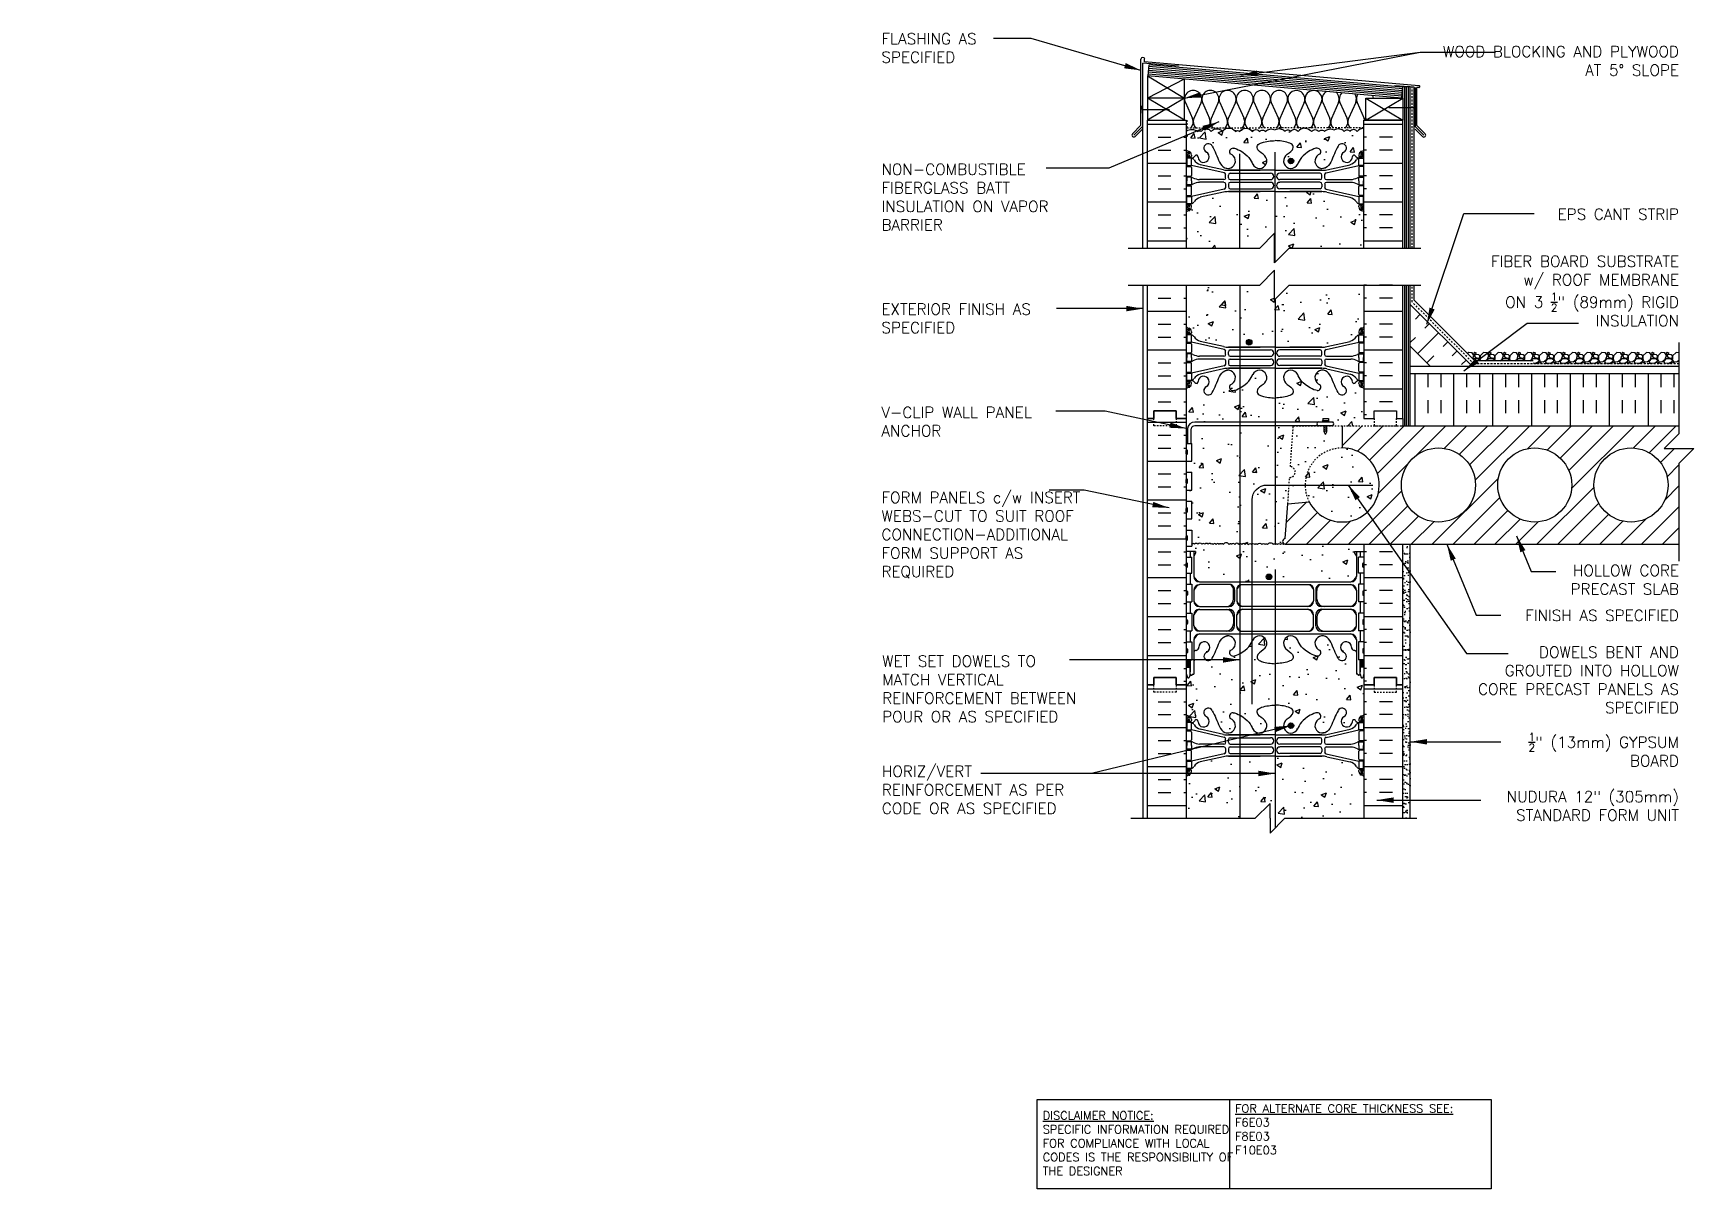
# Model space of a CAD drawing. Header units: inches. Extents: x 98 to 210, y 121 to 199.
import ezdxf

# ---------------------------------------------------------------- set-up
doc = ezdxf.new("R2010")
doc.units = ezdxf.units.IN
doc.header["$LTSCALE"] = 0.5
doc.header["$MEASUREMENT"] = 0
doc.linetypes.add('DASHED2', pattern=[0.375, 0.25, -0.125])
doc.linetypes.add('HIDDEN2', pattern=[0.1875, 0.125, -0.0625])
for name, color, linetype in [('HATCH', 12, 'Continuous'), ('Hidden2', 12, 'HIDDEN2'), ('line25', 2, 'Continuous'), ('LINE3', 3, 'Continuous'), ('LINE50', 5, 'Continuous'), ('LINE9', 9, 'Continuous'), ('TEXT', 4, 'Continuous'), ('Web_Edge', 9, 'Continuous')]:
    doc.layers.add(name, color=color, linetype=linetype)
doc.styles.add('DIM', font='romans.shx', dxfattribs={"width": 0.7})
doc.styles.add('ROMANS', font='romans.shx', dxfattribs={"height": 0.75})
doc.styles.get("Standard").update_dxf_attribs({"font": 'romans.shx', "height": 0.75})
doc.dimstyles.new('ext_12', dxfattribs={"dimscale": 12, "dimtxt": 0.09375, "dimasz": 0.09375, "dimexe": 0.09375, "dimexo": 0.0625, "dimgap": 0.0625, "dimtad": 1, "dimdec": 1, "dimzin": 3, "dimdsep": 46, "dimlunit": 4, "dimtxsty": 'DIM', "dimcen": 0.09, "dimdle": 0.09375, "dimclrt": 4, "dimadec": 0, "dimazin": 0, "dimtfac": 1, "dimtdec": 1, "dimtmove": 2, "dimatfit": 3, "dimfxl": 1, "dimfrac": 2, "dimtolj": 1, "dimtzin": 0, "dimarcsym": 0})

msp = doc.modelspace()

# ---------------------------------------------------------------- texts
at = {"layer": 'TEXT', "char_height": 0.75, "style": 'ROMANS'}
for s, insert, width, attachment_point in [('FLASHING AS \\PSPECIFIED', (155.45, 198.86), 8.7776, 1), ('\\A1;WOOD BLOCKING AND PLYWOOD \\PAT 5%%D SLOPE', (209.3, 197.99), 17.3954, 3), ('NON-COMBUSTIBLE\\PFIBERGLASS BATT INSULATION ON VAPOR BARRIER', (155.45, 190.04), 12.4405, 1), ('\\A1;EPS CANT STRIP', (209.3, 187.01), 9.5934, 3), ('\\A1;FIBER BOARD SUBSTRATE\\Pw/ ROOF MEMBRANE \\PON 3 {\\H0.7x;\\S1/2;}" (89mm) RIGID \\PINSULATION', (209.3, 183.83), 26.1134, 3), ('EXTERIOR FINISH AS SPECIFIED', (155.45, 179.6), 14.5643, 4), ('V-CLIP WALL PANEL ANCHOR', (155.45, 173.63), 12.4405, 1), ('FORM PANELS c/w INSERT WEBS-CUT TO SUIT ROOF CONNECTION-ADDITIONAL\\PFORM SUPPORT AS \\PREQUIRED', (155.45, 164.97), 14.5661, 4), ('HOLLOW CORE PRECAST SLAB', (209.3, 162.95), 12.9349, 3), ('FINISH AS SPECIFIED', (209.3, 159.92), 15.6784, 3), ('DOWELS BENT AND GROUTED INTO HOLLOW CORE PRECAST PANELS AS SPECIFIED', (209.3, 157.44), 15.4348, 3), ('WET SET DOWELS TO MATCH VERTICAL REINFORCEMENT BETWEEN POUR OR AS SPECIFIED', (155.5, 154.58), 15.3151, 4), ('\\A1;{\\H0.7x;\\S1/2;}" (13mm) GYPSUM \\PBOARD', (209.3, 151.61), 17.2174, 3), ('HORIZ/VERT REINFORCEMENT AS PER CODE OR AS SPECIFIED', (155.48, 149.39), 14.3683, 1), ('NUDURA 12" (305mm) STANDARD FORM UNIT', (209.3, 147.68), 17.2174, 3)]:
    msp.add_mtext(s, dxfattribs=dict(at, insert=insert, width=width, attachment_point=attachment_point))
at = {"layer": 'TEXT', "char_height": 0.5625, "attachment_point": 4}
for s, insert, width in [('{\\LDISCLAIMER NOTICE:}\\PSPECIFIC INFORMATION REQUIRED FOR COMPLIANCE WITH LOCAL CODES IS THE RESPONSIBILITY OF THE DESIGNER', (166.34, 123.9), 14.0024), ('{\\LFOR ALTERNATE CORE THICKNESS SEE:\\P}F6E03\\PF8E03\\PF10E03', (179.33, 124.84), 23.333)]:
    msp.add_mtext(s, dxfattribs=dict(at, insert=insert, width=width))

# ---------------------------------------------------------------- hatches: boundary and pattern name
at = {"layer": 'HATCH'}
h = msp.add_hatch(dxfattribs=at)
h.set_pattern_fill('INSUL', color=256, scale=7, style=0)
h.set_pattern_definition([(0, (-2750.1272, -222.0332), (0, 2.625), []), (0, (-2750.1272, -221.1582), (0, 2.625), [0.875, -0.875]), (0, (-2750.1272, -220.2832), (0, 2.625), [0.875, -0.875])])
h.paths.add_polyline_path([(173.41, 184.35), (176.03, 184.35), (176.03, 192.98), (175.35, 192.98), (175.35, 193.48), (173.85, 193.48), (173.85, 192.98), (173.41, 192.98)])
h = msp.add_hatch(dxfattribs=at)
h.set_pattern_fill('INSUL', color=256, scale=7, style=0)
h.set_pattern_definition([(180, (3114.196, -222.0332), (0, 2.625), []), (180, (3114.196, -221.1582), (0, 2.625), [0.875, -0.875]), (180, (3114.196, -220.2832), (0, 2.625), [0.875, -0.875])])
h.paths.add_polyline_path([(188.03, 184.35), (190.66, 184.35), (190.66, 192.98), (190.22, 192.98), (190.22, 193.48), (188.72, 193.48), (188.72, 192.98), (188.03, 192.98)])
h = msp.add_hatch(dxfattribs=at)
h.set_pattern_fill('AR-CONC', color=256, scale=0.5)
h.set_pattern_definition([(50, (0, 0), (3.5863, -0.31376), [0.375, -4.125]), (355, (0, 0), (-0.693757, 3.76096), [0.3, -3.3]), (100.4514, (0.299, -0.026), (2.892544, 3.4472), [0.3187, -3.50571]), (46.1842, (0, 1), (5.33621, -0.8276), [0.5625, -6.1875]), (96.6356, (0.4447, 0.931), (4.67331, 4.87059), [0.47805, -5.25857]), (351.1842, (0, 1), (4.67331, 4.87059), [0.45, -4.95]), (21, (0.5, 0.75), (2.984535, -2.013094), [0.375, -4.125]), (326, (0.5, 0.75), (1.216577, 3.62575), [0.3, -3.3]), (71.4514, (0.7487, 0.5822), (4.20111, 1.612656), [0.3187, -3.50571]), (37.5, (0, 0), (0.060799, 1.664469), [0, -3.26, 0, -3.35, 0, -3.3125]), (7.5, (0, 0), (1.315348, 1.972059), [0, -1.91, 0, -3.185, 0, -1.2625]), (327.5, (-1.115, 0), (2.669112, -0.1127744), [0, -1.25, 0, -3.9, 0, -5.175]), (317.5, (-1.615, 0), (2.91593, 0.500525), [0, -1.625, 0, -2.59, 0, -3.675])])
edge = h.paths.add_edge_path()
edge.add_arc((188.01, 191.93), 0.517, 86.8807, 145)
edge.add_arc((187.33, 192.05), 0.305, 35, 145)
edge.add_arc((186.89, 192.09), 0.236, 35, 145)
edge.add_arc((186.3, 191.84), 0.554, 43.7294, 118.173)
edge.add_arc((185.77, 191.84), 0.554, 61.827, 136.2706)
edge.add_arc((185.18, 192.09), 0.236, 35, 145)
edge.add_arc((184.74, 192.05), 0.305, 35, 145)
edge.add_arc((184.06, 191.93), 0.517, 35, 93.1193)
edge.add_arc((184.01, 191.93), 0.517, 86.8807, 145)
edge.add_arc((183.33, 192.05), 0.305, 35, 145)
edge.add_arc((182.89, 192.09), 0.236, 35, 145)
edge.add_arc((182.3, 191.84), 0.554, 43.7294, 118.173)
edge.add_arc((181.77, 191.84), 0.554, 61.827, 136.2706)
edge.add_arc((181.18, 192.09), 0.236, 35, 145)
edge.add_arc((180.74, 192.05), 0.305, 35, 145)
edge.add_arc((180.06, 191.93), 0.517, 35, 145)
edge.add_arc((179.5, 192.12), 0.172, 35, 145)
edge.add_arc((178.91, 191.91), 0.546, 35, 145)
edge.add_arc((178.09, 191.96), 0.451, 35, 145)
edge.add_arc((177.38, 191.98), 0.423, 35, 145)
edge.add_arc((176.92, 192.14), 0.135, 35, 145)
edge.add_arc((176.4, 191.69), 0.665, 52.4676, 123.7755)
edge.add_line((176.03, 192.25), (176.03, 190.98))
edge.add_arc((176.38, 191.34), 0.5, 226.2109, 246.4218)
edge.add_line((176.18, 190.88), (176.27, 190.88))
edge.add_line((176.27, 190.88), (176.27, 190.84))
edge.add_arc((176.13, 190.63), 0.25, 0, 55.9442, ccw=False)
edge.add_line((176.38, 190.63), (176.38, 190.56))
edge.add_arc((176.32, 190.56), 0.0625, -90, 0, ccw=False)
edge.add_line((176.32, 190.5), (176.27, 190.5))
edge.add_line((176.27, 190.5), (176.27, 190.43))
edge.add_line((176.27, 190.43), (176.38, 190.43))
edge.add_arc((176.34, 190.78), 0.352, 276.1291, 321.5331)
edge.add_arc((176.72, 190.51), 0.113, -12.1844, 154.0569, ccw=False)
edge.add_arc((177.2, 190.51), 0.375, 182.9237, 419.8675)
edge.add_arc((177.52, 191.1), 0.3, 27.597, 243.9425, ccw=False)
edge.add_spline(control_points=[(177.79, 191.24), (177.87, 191.07), (178.13, 190.58), (178.32, 189.9), (178.65, 189.77)], knot_values=[0, 0, 0, 0, 0.579211, 1.703896, 1.703896, 1.703896, 1.703896], degree=3, periodic=0)
edge.add_spline(control_points=[(178.65, 189.77), (178.69, 189.75), (178.75, 189.74), (178.81, 189.73)], knot_values=[1.703896, 1.703896, 1.703896, 1.703896, 1.875321, 1.875321, 1.875321, 1.875321], degree=3, periodic=0)
edge.add_arc((178.85, 190.23), 0.5, 265.2926, 431.7937)
edge.add_arc((179.19, 190.85), 0.242, 90, 218.2327, ccw=False)
edge.add_spline(control_points=[(179.19, 191.1), (179.31, 191.1), (180.13, 190.75), (180.38, 190.3), (180.52, 190.02)], knot_values=[0.038125, 0.038125, 0.038125, 0.038125, 0.320663, 1.237398, 1.237398, 1.237398, 1.237398], degree=3, periodic=0)
edge.add_spline(control_points=[(180.53, 190), (180.52, 190.01), (180.52, 190.01), (180.52, 190.02)], knot_values=[1.237398, 1.237398, 1.237398, 1.237398, 1.258119, 1.258119, 1.258119, 1.258119], degree=3, periodic=0)
edge.add_arc((180.97, 190.23), 0.5, 208.0183, 404.1875)
edge.add_spline(control_points=[(181.33, 190.58), (181.22, 190.74), (180.86, 190.83), (180.79, 191.33), (181.33, 191.56), (181.74, 191.59), (182.03, 191.61)], knot_values=[0.229407, 0.229407, 0.229407, 0.229407, 0.844432, 1.128849, 1.464331, 2.389004, 2.389004, 2.389004, 2.389004], degree=3, periodic=0)
edge.add_spline(control_points=[(182.03, 191.61), (182.33, 191.59), (182.73, 191.56), (183.28, 191.33), (183.21, 190.83), (182.85, 190.74), (182.74, 190.58)], knot_values=[0.229407, 0.229407, 0.229407, 0.229407, 1.15408, 1.489562, 1.773979, 2.389004, 2.389004, 2.389004, 2.389004], degree=3, periodic=0)
edge.add_arc((183.1, 190.23), 0.5, 135.8125, 331.9817)
edge.add_spline(control_points=[(183.54, 190), (183.54, 190.01), (183.55, 190.01), (183.55, 190.02)], knot_values=[1.237398, 1.237398, 1.237398, 1.237398, 1.258119, 1.258119, 1.258119, 1.258119], degree=3, periodic=0)
edge.add_spline(control_points=[(183.55, 190.02), (183.69, 190.3), (183.94, 190.75), (184.75, 191.1), (184.88, 191.1)], knot_values=[0.038125, 0.038125, 0.038125, 0.038125, 0.95486, 1.237398, 1.237398, 1.237398, 1.237398], degree=3, periodic=0)
edge.add_arc((184.88, 190.85), 0.242, -38.2327, 90, ccw=False)
edge.add_arc((185.22, 190.23), 0.5, 108.2063, 274.7074)
edge.add_spline(control_points=[(185.26, 189.73), (185.32, 189.74), (185.37, 189.75), (185.42, 189.77)], knot_values=[1.703896, 1.703896, 1.703896, 1.703896, 1.875321, 1.875321, 1.875321, 1.875321], degree=3, periodic=0)
edge.add_spline(control_points=[(185.42, 189.77), (185.75, 189.9), (185.94, 190.58), (186.2, 191.07), (186.28, 191.24)], knot_values=[0, 0, 0, 0, 1.124685, 1.703896, 1.703896, 1.703896, 1.703896], degree=3, periodic=0)
edge.add_arc((186.55, 191.1), 0.3, -63.9425, 153.0565, ccw=False)
edge.add_arc((186.87, 190.51), 0.375, 120.1325, 357.0763)
edge.add_arc((187.35, 190.51), 0.113, 25.9431, 192.1844, ccw=False)
edge.add_arc((187.73, 190.78), 0.352, 218.4669, 263.8709)
edge.add_line((187.69, 190.43), (187.8, 190.43))
edge.add_line((187.8, 190.43), (187.8, 190.5))
edge.add_line((187.8, 190.5), (187.75, 190.5))
edge.add_arc((187.75, 190.56), 0.0625, 180, 270, ccw=False)
edge.add_line((187.69, 190.56), (187.69, 190.63))
edge.add_arc((187.94, 190.63), 0.25, 124.0558, 180, ccw=False)
edge.add_line((187.8, 190.84), (187.8, 190.88))
edge.add_line((187.8, 190.88), (187.89, 190.88))
edge.add_arc((187.69, 191.34), 0.5, 293.5782, 313.7891)
edge.add_line((188.03, 190.98), (188.03, 192.44))
h.paths.add_polyline_path([(187.89, 186.88), (187.8, 186.88), (187.8, 186.92, -0.249069), (187.69, 187.13), (187.69, 187.2, -0.414214), (187.75, 187.26), (187.8, 187.26), (187.8, 187.33), (187.69, 187.33, -0.155529), (187.52, 187.46, 0.180914), (187.1, 187.78), (185.52, 188.13, 0.054974), (185.19, 188.16), (182.03, 188.16), (178.88, 188.16, 0.054974), (178.55, 188.13), (176.97, 187.78, 0.180914), (176.55, 187.46, -0.155529), (176.38, 187.33), (176.27, 187.33), (176.27, 187.26), (176.32, 187.26, -0.414214), (176.38, 187.2), (176.38, 187.13, -0.249069), (176.27, 186.92), (176.27, 186.88), (176.18, 186.88, 0.088416), (176.03, 186.78), (176.03, 184.35), (180.99, 184.35), (181.99, 185.35), (181.99, 183.35), (182.99, 184.35), (188.03, 184.35), (188.03, 186.78, 0.088416)])
h.paths.add_polyline_path([(188.03, 181.85), (182.99, 181.85), (181.99, 180.85), (181.99, 182.85), (180.99, 181.85), (176.03, 181.85), (176.03, 179.04, 0.088416), (176.18, 178.95), (176.27, 178.95), (176.27, 178.9, -0.249069), (176.38, 178.7), (176.38, 178.63, -0.414214), (176.32, 178.57), (176.27, 178.57), (176.27, 178.5), (176.38, 178.5, -0.155529), (176.55, 178.36, 0.180914), (176.97, 178.05), (178.55, 177.7, 0.054974), (178.88, 177.66), (182.03, 177.66), (185.19, 177.66, 0.054974), (185.52, 177.7), (187.1, 178.05, 0.180914), (187.52, 178.36, -0.155529), (187.69, 178.5), (187.8, 178.5), (187.8, 178.57), (187.75, 178.57, -0.414214), (187.69, 178.63), (187.69, 178.7, -0.249069), (187.8, 178.9), (187.8, 178.95), (187.89, 178.95, 0.088416), (188.03, 179.04)])
edge = h.paths.add_edge_path()
edge.add_arc((187.69, 174.49), 0.5, 46.2109, 66.4218)
edge.add_line((187.89, 174.95), (187.8, 174.95))
edge.add_line((187.8, 174.95), (187.8, 174.99))
edge.add_arc((187.94, 175.2), 0.25, 180, 235.9442, ccw=False)
edge.add_line((187.69, 175.2), (187.69, 175.26))
edge.add_arc((187.75, 175.26), 0.0625, 90, 180, ccw=False)
edge.add_line((187.75, 175.33), (187.8, 175.33))
edge.add_line((187.8, 175.33), (187.8, 175.4))
edge.add_line((187.8, 175.4), (187.69, 175.4))
edge.add_arc((187.73, 175.05), 0.352, 96.1291, 141.5331)
edge.add_arc((187.35, 175.32), 0.113, 167.8156, 334.0569, ccw=False)
edge.add_arc((186.87, 175.32), 0.375, 2.9237, 239.8675)
edge.add_arc((186.55, 174.73), 0.3, -152.403, 63.9425, ccw=False)
edge.add_spline(control_points=[(186.28, 174.59), (186.2, 174.76), (185.94, 175.25), (185.75, 175.93), (185.42, 176.06)], knot_values=[0, 0, 0, 0, 0.579211, 1.703896, 1.703896, 1.703896, 1.703896], degree=3, periodic=0)
edge.add_spline(control_points=[(185.42, 176.06), (185.37, 176.08), (185.32, 176.09), (185.26, 176.1)], knot_values=[1.703896, 1.703896, 1.703896, 1.703896, 1.875321, 1.875321, 1.875321, 1.875321], degree=3, periodic=0)
edge.add_arc((185.22, 175.6), 0.5, 85.2926, 251.7937)
edge.add_arc((184.88, 174.97), 0.242, -90, 38.2327, ccw=False)
edge.add_spline(control_points=[(184.88, 174.73), (184.75, 174.73), (183.94, 175.08), (183.69, 175.53), (183.55, 175.81)], knot_values=[0.038125, 0.038125, 0.038125, 0.038125, 0.320663, 1.237398, 1.237398, 1.237398, 1.237398], degree=3, periodic=0)
edge.add_arc((183.1, 175.6), 0.5, 24.819, 224.1875)
edge.add_spline(control_points=[(182.74, 175.25), (182.85, 175.09), (183.21, 175), (183.28, 174.5), (182.73, 174.27), (182.33, 174.24), (182.03, 174.22)], knot_values=[0.229407, 0.229407, 0.229407, 0.229407, 0.844432, 1.128849, 1.464331, 2.389004, 2.389004, 2.389004, 2.389004], degree=3, periodic=0)
edge.add_spline(control_points=[(182.03, 174.22), (181.74, 174.24), (181.33, 174.27), (180.79, 174.5), (180.86, 175), (181.22, 175.09), (181.33, 175.25)], knot_values=[0.229407, 0.229407, 0.229407, 0.229407, 1.15408, 1.489562, 1.773979, 2.389004, 2.389004, 2.389004, 2.389004], degree=3, periodic=0)
edge.add_arc((180.97, 175.6), 0.5, 315.8125, 515.181)
edge.add_spline(control_points=[(180.52, 175.81), (180.38, 175.53), (180.13, 175.08), (179.31, 174.73), (179.19, 174.73)], knot_values=[0.038125, 0.038125, 0.038125, 0.038125, 0.95486, 1.237398, 1.237398, 1.237398, 1.237398], degree=3, periodic=0)
edge.add_arc((179.19, 174.97), 0.242, 141.7673, 270, ccw=False)
edge.add_arc((178.85, 175.6), 0.5, 288.2063, 454.7074)
edge.add_spline(control_points=[(178.81, 176.1), (178.75, 176.09), (178.69, 176.08), (178.65, 176.06)], knot_values=[1.703896, 1.703896, 1.703896, 1.703896, 1.875321, 1.875321, 1.875321, 1.875321], degree=3, periodic=0)
edge.add_spline(control_points=[(178.65, 176.06), (178.32, 175.93), (178.13, 175.25), (177.87, 174.76), (177.79, 174.59)], knot_values=[0, 0, 0, 0, 1.124685, 1.703896, 1.703896, 1.703896, 1.703896], degree=3, periodic=0)
edge.add_arc((177.52, 174.73), 0.3, 116.0575, 333.0375, ccw=False)
edge.add_arc((177.2, 175.32), 0.375, 300.1325, 537.0763)
edge.add_arc((176.72, 175.32), 0.113, -154.0569, 12.1844, ccw=False)
edge.add_arc((176.34, 175.05), 0.352, 38.4669, 83.8709)
edge.add_line((176.38, 175.4), (176.27, 175.4))
edge.add_line((176.27, 175.4), (176.27, 175.33))
edge.add_line((176.27, 175.33), (176.32, 175.33))
edge.add_arc((176.32, 175.26), 0.0625, 0, 90, ccw=False)
edge.add_line((176.38, 175.26), (176.38, 175.2))
edge.add_arc((176.13, 175.2), 0.25, 304.0558, 360, ccw=False)
edge.add_line((176.27, 174.99), (176.27, 174.95))
edge.add_line((176.27, 174.95), (176.18, 174.95))
edge.add_arc((176.38, 174.49), 0.5, 113.5782, 133.7891)
edge.add_line((176.03, 174.85), (176.03, 172.85))
edge.add_line((176.03, 172.85), (176.03, 171.16))
edge.add_line((176.03, 171.16), (176.11, 171.16))
edge.add_line((176.11, 171.16), (176.11, 172.16))
edge.add_arc((176.61, 172.1), 0.499, 90.4562, 173.5797, ccw=False)
edge.add_line((176.6, 172.6), (185.35, 172.6))
edge.add_line((185.35, 172.6), (185.35, 172.64))
edge.add_line((185.35, 172.64), (185.25, 172.64))
edge.add_arc((185.25, 172.67), 0.0312, 90, 270, ccw=False)
edge.add_line((185.25, 172.7), (185.25, 172.83))
edge.add_line((185.25, 172.83), (185.63, 172.83))
edge.add_line((185.63, 172.83), (185.63, 172.7))
edge.add_arc((185.63, 172.67), 0.0312, -90, 90, ccw=False)
edge.add_line((185.63, 172.64), (185.53, 172.64))
edge.add_line((185.53, 172.64), (185.53, 172.6))
edge.add_line((185.53, 172.6), (185.94, 172.6))
edge.add_arc((185.8, 172.48), 0.186, -41.8195, 42.6425, ccw=False)
edge.add_line((185.94, 172.35), (188.72, 172.35))
edge.add_line((188.72, 172.35), (188.72, 172.85))
edge.add_line((188.72, 172.85), (188.03, 172.85))
edge.add_line((188.03, 172.85), (188.03, 174.85))
h.paths.add_polyline_path([(183.26, 172.35), (176.6, 172.35, 0.366745), (176.36, 172.14), (176.36, 171.16), (176.4, 171.16), (176.4, 169.96), (176.03, 169.96), (176.03, 169.21), (176.4, 169.21), (176.4, 168.01), (176.03, 168.01), (176.03, 167.26), (176.4, 167.26), (176.4, 166.06), (176.03, 166.06), (176.03, 165.31), (176.4, 165.31), (176.4, 164.38, -0.044691), (176.43, 164.35, -0.520567), (176.59, 164.35, -0.520567), (176.81, 164.35, -0.520567), (177.09, 164.35, -0.520567), (177.28, 164.35, -0.520567), (177.5, 164.35, -0.507124), (177.72, 164.35, -0.498871), (177.84, 164.34, -0.520567), (178.05, 164.34, -0.520567), (178.25, 164.34, -0.520567), (178.39, 164.34, -0.520567), (178.53, 164.34, -0.520567), (178.93, 164.34, -0.520567), (179.09, 164.34, -0.520567), (179.31, 164.34, -0.520567), (179.59, 164.34, -0.520567), (179.78, 164.34, -0.520567), (180, 164.34, -0.507124), (180.22, 164.34, -0.507124), (180.44, 164.34, -0.520567), (180.67, 164.34, -0.520567), (180.85, 164.34, -0.520567), (181.14, 164.34, -0.520567), (181.36, 164.34, -0.520567), (181.52, 164.34, -0.520567), (181.91, 164.34, -0.520567), (182.05, 164.34, -0.520567), (182.19, 164.34, -0.520567), (182.4, 164.34, -0.520567), (182.6, 164.34, -0.172189), (182.64, 164.37, -0.797051), (182.72, 164.73), (182.89, 167.07), (183.01, 168.86, 0.932515), (183.06, 169.6)])
h.paths.add_polyline_path([(186.56, 170.85), (186.56, 172.35), (185.53, 172.35), (185.53, 171.95), (185.44, 171.77), (185.35, 171.95), (185.35, 172.35), (183.26, 172.35), (183.06, 169.6, -0.932515), (183.01, 168.86), (182.89, 167.07), (184.33, 167.22, -0.559194)])
h.paths.add_polyline_path([(186.56, 170.85, 0.559194), (184.33, 167.22, 1.788289)])
h.paths.add_polyline_path([(188.03, 148.66, 0.088416), (187.89, 148.76), (187.8, 148.76), (187.8, 148.8, -0.249069), (187.69, 149.01), (187.69, 149.07, -0.414214), (187.75, 149.14), (187.8, 149.14), (187.8, 149.21), (187.69, 149.21, -0.168672), (187.51, 149.35, 0.17445), (187.1, 149.65), (185.52, 150, 0.054974), (185.19, 150.04), (182.03, 150.04), (178.88, 150.04, 0.054974), (178.55, 150), (176.97, 149.65, 0.17445), (176.56, 149.35, -0.168672), (176.38, 149.21), (176.27, 149.21), (176.27, 149.14), (176.32, 149.14, -0.414214), (176.38, 149.07), (176.38, 149.01, -0.249069), (176.27, 148.8), (176.27, 148.76), (176.18, 148.76, 0.088416), (176.03, 148.66), (176.03, 145.85), (180.69, 145.85), (181.69, 146.85), (181.69, 145.85), (181.69, 144.85), (182.69, 145.85), (188.03, 145.85)])
h = msp.add_hatch(dxfattribs=at)
h.set_pattern_fill('INSUL', color=256, scale=7, style=0)
h.set_pattern_definition([(0, (-2750.1272, -224.1582), (0, 2.625), []), (0, (-2750.1272, -223.2832), (0, 2.625), [0.875, -0.875]), (0, (-2750.1272, -222.4082), (0, 2.625), [0.875, -0.875])])
h.paths.add_polyline_path([(176.03, 181.85), (173.41, 181.85), (173.41, 172.85), (173.85, 172.85), (173.85, 173.35), (175.35, 173.35), (175.35, 172.85), (176.03, 172.85)])
h = msp.add_hatch(dxfattribs=at)
h.set_pattern_fill('INSUL', color=256, scale=7, style=0)
h.set_pattern_definition([(180, (3114.196, -224.1582), (0, 2.625), []), (180, (3114.196, -223.2832), (0, 2.625), [0.875, -0.875]), (180, (3114.196, -222.4082), (0, 2.625), [0.875, -0.875])])
h.paths.add_polyline_path([(190.66, 181.85), (188.03, 181.85), (188.03, 172.85), (188.72, 172.85), (188.72, 173.35), (190.22, 173.35), (190.22, 172.85), (190.66, 172.85)])
h = msp.add_hatch(dxfattribs=at)
h.set_pattern_fill('INSUL', color=256, scale=7, angle=45, style=0)
h.set_pattern_definition([(45, (83.8562, 17.4502), (-1.856155, 1.856155), []), (45, (83.2375, 18.069), (-1.856155, 1.856155), [0.875, -0.875]), (45, (82.6188, 18.6876), (-1.856155, 1.856155), [0.875, -0.875])])
h.paths.add_polyline_path([(192.41, 176.48), (195.24, 176.48), (191.16, 180.55), (191.16, 177.72)])
h = msp.add_hatch(dxfattribs=at)
h.set_pattern_fill('AR-CONC', color=256, scale=0.5, style=0)
h.paths.add_polyline_path([(178.23, 177.33), (178.23, 177.44), (178.23, 177.46, 0.414214), (177.73, 177.96), (177.16, 177.96, 0.414214), (176.53, 177.34), (176.53, 176.81, 0.549071), (177.07, 176.47), (177.95, 176.88, 0.291097)])
h = msp.add_hatch(dxfattribs=at)
h.set_pattern_fill('INSUL', color=256, scale=7, angle=90, style=0)
h.set_pattern_definition([(90, (83.8562, 17.4502), (-2.625, 2e-16), []), (90, (82.9812, 17.4502), (-2.625, 2e-16), [0.875, -0.875]), (90, (82.1062, 17.4502), (-2.625, 2e-16), [0.875, -0.875])])
h.paths.add_polyline_path([(191.16, 175.85), (191.16, 172.35), (209.3, 172.35), (209.3, 175.85)])
h = msp.add_hatch(dxfattribs=at)
h.set_pattern_fill('INSUL', color=256, scale=7, style=0)
h.set_pattern_definition([(0, (-2750.1272, -242.1582), (0, 2.625), []), (0, (-2750.1272, -241.2832), (0, 2.625), [0.875, -0.875]), (0, (-2750.1272, -240.4082), (0, 2.625), [0.875, -0.875])])
h.paths.add_polyline_path([(173.41, 154.85), (173.85, 154.85), (173.85, 155.35), (175.35, 155.35), (175.35, 154.85), (176.03, 154.85), (176.03, 172.85), (175.35, 172.85), (175.35, 173.35), (173.85, 173.35), (173.85, 172.85), (173.41, 172.85)])
h = msp.add_hatch(dxfattribs=at)
h.set_pattern_fill('ANSI31', color=256, scale=8, style=0)
h.paths.add_polyline_path([(192.56, 172.35), (190.56, 172.35), (186.56, 172.35), (186.56, 170.85, -1.788289), (184.33, 167.22), (182.89, 167.07), (182.72, 164.73, 1), (182.72, 164.35), (209.3, 164.35), (209.3, 169.81), (210.3, 170.81), (209.3, 170.81), (208.3, 170.81), (209.3, 171.81), (209.3, 172.35)])
h.paths.add_polyline_path([(202.06, 168.35, -1), (197.06, 168.35, -1)], flags=16)
h.paths.add_polyline_path([(208.56, 168.35, -1), (203.56, 168.35, -1)], flags=16)
h.paths.add_polyline_path([(195.56, 168.35, -1), (190.56, 168.35, -1)], flags=16)
h = msp.add_hatch(dxfattribs=at)
h.set_pattern_fill('AR-CONC', color=256, scale=0.5)
h.set_pattern_definition([(50, (-47.7383, 0), (3.5863, -0.31376), [0.375, -4.125]), (355, (-47.7383, 0), (-0.693757, 3.76096), [0.3, -3.3]), (100.4514, (-47.4395, -0.026), (2.892544, 3.4472), [0.3187, -3.50571]), (46.1842, (-47.7383, 1), (5.33621, -0.827596), [0.5625, -6.1875]), (96.6356, (-47.2936, 0.931), (4.67331, 4.87059), [0.47805, -5.25857]), (351.1842, (-47.7383, 1), (4.67331, 4.87059), [0.45, -4.95]), (21, (-47.2383, 0.75), (2.984535, -2.013094), [0.375, -4.125]), (326, (-47.2383, 0.75), (1.216577, 3.62575), [0.3, -3.3]), (71.4514, (-46.9896, 0.5822), (4.20111, 1.612656), [0.3187, -3.50571]), (37.5, (-47.7383, 0), (0.060799, 1.664469), [0, -3.26, 0, -3.35, 0, -3.3125]), (7.5, (-47.7383, 0), (1.315348, 1.972059), [0, -1.91, 0, -3.185, 0, -1.2625]), (327.5, (-48.8533, 0), (2.669112, -0.1127744), [0, -1.25, 0, -3.9, 0, -5.175]), (317.5, (-49.3533, 0), (2.91593, 0.500525), [0, -1.625, 0, -2.59, 0, -3.675])])
h.paths.add_polyline_path([(187.52, 163.85), (188.03, 163.85), (188.03, 164.35), (182.72, 164.35, -0.112934), (182.64, 164.37, 0.172189), (182.6, 164.34, 0.520567), (182.4, 164.34, 0.520567), (182.19, 164.34, 0.520567), (182.05, 164.34, 0.520567), (181.91, 164.34, 0.520567), (181.52, 164.34, 0.520567), (181.36, 164.34, 0.520567), (181.14, 164.34, 0.520567), (180.85, 164.34, 0.520567), (180.67, 164.34, 0.520567), (180.44, 164.34, 0.507124), (180.22, 164.34, 0.507124), (180, 164.34, 0.520567), (179.78, 164.34, 0.520567), (179.59, 164.34, 0.520567), (179.31, 164.34, 0.520567), (179.09, 164.34, 0.520567), (178.93, 164.34, 0.520567), (178.53, 164.34, 0.520567), (178.39, 164.34, 0.520567), (178.25, 164.34, 0.520567), (178.05, 164.34, 0.520567), (177.84, 164.34, 0.498871), (177.72, 164.35, 0.507124), (177.5, 164.35, 0.520567), (177.28, 164.35, 0.520567), (177.09, 164.35, 0.520567), (176.81, 164.35, 0.520567), (176.59, 164.35, 0.73323), (176.41, 164.3), (176.4, 164.23), (176.03, 164.23), (176.03, 163.85), (176.54, 163.85), (176.54, 162.18, 0.412864), (176.92, 161.81), (187.15, 161.81, 0.414225), (187.52, 162.18)])
h = msp.add_hatch(dxfattribs=at)
h.set_pattern_fill('INSUL', color=256, scale=7, style=0)
h.set_pattern_definition([(180, (3114.196, -242.1582), (0, 2.625), []), (180, (3114.196, -241.2832), (0, 2.625), [0.875, -0.875]), (180, (3114.196, -240.4082), (0, 2.625), [0.875, -0.875])])
h.paths.add_polyline_path([(190.66, 164.35), (188.03, 164.35), (188.03, 154.85), (188.72, 154.85), (188.72, 155.35), (190.22, 155.35), (190.22, 154.85), (190.66, 154.85)])
h = msp.add_hatch(dxfattribs=at)
h.set_pattern_fill('AR-SAND', color=256, scale=0.25, style=0)
h.set_pattern_definition([(37.5, (15.20067, -3.75496), (-0.01574834, 0.48170594), [0, -0.38, 0, -0.425, 0, -0.40625]), (7.5, (15.2007, -3.75496), (0.4424442, 0.7055365), [0, -0.205, 0, -0.3425, 0, -0.13125]), (327.5, (14.89317, -3.75496), (0.7785355, 0.00141476), [0, -0.125, 0, -0.45, 0, -0.5875]), (317.5, (14.8932, -3.75496), (0.7515317, 0.2194189), [0, -0.0625, 0, -0.295, 0, -0.3375])])
h.paths.add_polyline_path([(190.66, 154.79), (190.66, 145.79), (191.16, 145.79), (191.16, 164.35), (190.66, 164.35)])
h = msp.add_hatch(dxfattribs=at)
h.set_pattern_fill('AR-CONC', color=256, scale=0.5, style=0)
h.paths.add_polyline_path([(99.62, 158.56, 2.155404), (99.08, 158.75), (99.09, 158.73, -0.8344), (98.88, 158.6, -0.000004), (98.88, 158.6, 0.23174), (98.52, 158.75), (98.41, 158.75), (98.41, 158.68), (98.46, 158.68, -0.414214), (98.52, 158.62), (98.52, 158.55, -0.249069), (98.41, 158.35), (98.41, 158.31), (98.32, 158.31, 0.088416), (98.18, 158.21), (98.18, 158.07), (99.57, 158.07, -0.601826)])
h = msp.add_hatch(dxfattribs=at)
h.set_pattern_fill('AR-CONC', color=256, scale=0.5)
edge = h.paths.add_edge_path()
edge.add_line((188.03, 155.61), (187.95, 155.35))
edge.add_arc((187.9, 155.38), 0.0567, 208.0725, 331.9275, ccw=False)
edge.add_line((187.85, 155.35), (187.8, 155.5))
edge.add_line((187.8, 155.5), (187.67, 155.5))
edge.add_arc((187.67, 155.55), 0.05, 180, 270, ccw=False)
edge.add_line((187.62, 155.55), (187.62, 155.58))
edge.add_line((187.62, 155.58), (187.52, 155.58))
edge.add_line((187.52, 155.58), (187.52, 157.07))
edge.add_arc((187.35, 156.99), 0.19, 23.6297, 85.6939)
edge.add_arc((187.39, 157.38), 0.2, 172.8929, 261.6212, ccw=False)
edge.add_arc((186.82, 157.39), 0.375, 2.9237, 239.8675)
edge.add_arc((186.55, 156.78), 0.293, -154.2016, 73.0731, ccw=False)
edge.add_spline(control_points=[(186.28, 156.65), (186.2, 156.82), (185.94, 157.31), (185.75, 157.99), (185.42, 158.12)], knot_values=[0, 0, 0, 0, 0.579211, 1.703896, 1.703896, 1.703896, 1.703896], degree=3, periodic=0)
edge.add_spline(control_points=[(185.42, 158.12), (185.37, 158.14), (185.32, 158.15), (185.26, 158.16)], knot_values=[1.703896, 1.703896, 1.703896, 1.703896, 1.875321, 1.875321, 1.875321, 1.875321], degree=3, periodic=0)
edge.add_arc((185.22, 157.66), 0.5, 85.2926, 251.7937)
edge.add_arc((184.88, 157.04), 0.242, -90, 38.2327, ccw=False)
edge.add_spline(control_points=[(184.88, 156.8), (184.75, 156.8), (183.94, 157.15), (183.69, 157.59), (183.55, 157.87)], knot_values=[0.038125, 0.038125, 0.038125, 0.038125, 0.320663, 1.237398, 1.237398, 1.237398, 1.237398], degree=3, periodic=0)
edge.add_arc((183.1, 157.66), 0.5, 24.819, 224.1875)
edge.add_spline(control_points=[(182.74, 157.32), (182.85, 157.15), (183.21, 157.06), (183.28, 156.57), (182.73, 156.33), (182.33, 156.3), (182.03, 156.28)], knot_values=[0.229407, 0.229407, 0.229407, 0.229407, 0.844432, 1.128849, 1.464331, 2.389004, 2.389004, 2.389004, 2.389004], degree=3, periodic=0)
edge.add_spline(control_points=[(182.03, 156.28), (181.74, 156.3), (181.33, 156.33), (180.79, 156.57), (180.86, 157.06), (181.22, 157.15), (181.33, 157.32)], knot_values=[0.229407, 0.229407, 0.229407, 0.229407, 1.15408, 1.489562, 1.773979, 2.389004, 2.389004, 2.389004, 2.389004], degree=3, periodic=0)
edge.add_arc((180.97, 157.66), 0.5, 315.8125, 515.181)
edge.add_spline(control_points=[(180.52, 157.87), (180.38, 157.59), (180.13, 157.15), (179.31, 156.8), (179.19, 156.8)], knot_values=[0.038125, 0.038125, 0.038125, 0.038125, 0.95486, 1.237398, 1.237398, 1.237398, 1.237398], degree=3, periodic=0)
edge.add_arc((179.19, 157.04), 0.242, 141.7673, 270, ccw=False)
edge.add_arc((178.85, 157.66), 0.5, 288.2063, 454.7074)
edge.add_spline(control_points=[(178.81, 158.16), (178.75, 158.15), (178.69, 158.14), (178.65, 158.12)], knot_values=[1.703896, 1.703896, 1.703896, 1.703896, 1.875321, 1.875321, 1.875321, 1.875321], degree=3, periodic=0)
edge.add_spline(control_points=[(178.65, 158.12), (178.32, 157.99), (178.13, 157.31), (177.87, 156.82), (177.79, 156.65)], knot_values=[0, 0, 0, 0, 1.124685, 1.703896, 1.703896, 1.703896, 1.703896], degree=3, periodic=0)
edge.add_arc((177.52, 156.78), 0.293, 106.9269, 334.2016, ccw=False)
edge.add_arc((177.25, 157.39), 0.375, 300.1325, 537.0763)
edge.add_arc((176.68, 157.38), 0.2, -81.62, 7.1071, ccw=False)
edge.add_arc((176.72, 156.99), 0.19, 94.3036, 156.3684)
edge.add_line((176.54, 157.07), (176.54, 155.58))
edge.add_line((176.54, 155.58), (176.44, 155.58))
edge.add_line((176.44, 155.58), (176.44, 155.55))
edge.add_arc((176.39, 155.55), 0.05, -90, 0, ccw=False)
edge.add_line((176.39, 155.5), (176.27, 155.5))
edge.add_line((176.27, 155.5), (176.22, 155.35))
edge.add_arc((176.17, 155.38), 0.0567, 208.0725, 331.9275, ccw=False)
edge.add_line((176.12, 155.35), (176.03, 155.61))
edge.add_line((176.03, 155.61), (176.03, 154.85))
edge.add_line((176.03, 154.85), (176.03, 152.85))
edge.add_arc((176.38, 153.21), 0.5, 226.2109, 246.4218)
edge.add_line((176.18, 152.75), (176.27, 152.75))
edge.add_line((176.27, 152.75), (176.27, 152.71))
edge.add_arc((176.13, 152.51), 0.25, 0, 55.9442, ccw=False)
edge.add_line((176.38, 152.51), (176.38, 152.44))
edge.add_arc((176.32, 152.44), 0.0625, -90, 0, ccw=False)
edge.add_line((176.32, 152.38), (176.27, 152.38))
edge.add_line((176.27, 152.38), (176.27, 152.31))
edge.add_line((176.27, 152.31), (176.38, 152.31))
edge.add_arc((176.34, 152.65), 0.352, 276.1291, 321.5331)
edge.add_arc((176.72, 152.39), 0.113, -12.1844, 154.0569, ccw=False)
edge.add_arc((177.2, 152.38), 0.375, 182.9237, 419.8675)
edge.add_arc((177.52, 152.98), 0.3, 27.597, 243.9425, ccw=False)
edge.add_spline(control_points=[(177.79, 153.11), (177.87, 152.95), (178.13, 152.46), (178.32, 151.78), (178.65, 151.65)], knot_values=[0, 0, 0, 0, 0.579211, 1.703896, 1.703896, 1.703896, 1.703896], degree=3, periodic=0)
edge.add_spline(control_points=[(178.65, 151.65), (178.69, 151.63), (178.75, 151.61), (178.81, 151.61)], knot_values=[1.703896, 1.703896, 1.703896, 1.703896, 1.875321, 1.875321, 1.875321, 1.875321], degree=3, periodic=0)
edge.add_arc((178.85, 152.1), 0.5, 265.2926, 431.7937)
edge.add_arc((179.19, 152.73), 0.242, 90, 218.2327, ccw=False)
edge.add_spline(control_points=[(179.19, 152.97), (179.31, 152.97), (180.13, 152.62), (180.38, 152.17), (180.52, 151.89)], knot_values=[0.038125, 0.038125, 0.038125, 0.038125, 0.320663, 1.237398, 1.237398, 1.237398, 1.237398], degree=3, periodic=0)
edge.add_arc((180.97, 152.1), 0.5, 204.819, 404.1875)
edge.add_spline(control_points=[(181.33, 152.45), (181.22, 152.62), (180.86, 152.71), (180.79, 153.2), (181.33, 153.44), (181.74, 153.47), (182.03, 153.49)], knot_values=[0.229407, 0.229407, 0.229407, 0.229407, 0.844432, 1.128849, 1.464331, 2.389004, 2.389004, 2.389004, 2.389004], degree=3, periodic=0)
edge.add_spline(control_points=[(182.03, 153.49), (182.33, 153.47), (182.73, 153.44), (183.28, 153.2), (183.21, 152.71), (182.85, 152.62), (182.74, 152.45)], knot_values=[0.229407, 0.229407, 0.229407, 0.229407, 1.15408, 1.489562, 1.773979, 2.389004, 2.389004, 2.389004, 2.389004], degree=3, periodic=0)
edge.add_arc((183.1, 152.1), 0.5, 135.8125, 335.181)
edge.add_spline(control_points=[(183.55, 151.89), (183.69, 152.17), (183.94, 152.62), (184.75, 152.97), (184.88, 152.97)], knot_values=[0.038125, 0.038125, 0.038125, 0.038125, 0.95486, 1.237398, 1.237398, 1.237398, 1.237398], degree=3, periodic=0)
edge.add_arc((184.88, 152.73), 0.242, -38.2327, 90, ccw=False)
edge.add_arc((185.22, 152.1), 0.5, 108.2063, 274.7074)
edge.add_spline(control_points=[(185.26, 151.61), (185.32, 151.61), (185.37, 151.63), (185.42, 151.65)], knot_values=[1.703896, 1.703896, 1.703896, 1.703896, 1.875321, 1.875321, 1.875321, 1.875321], degree=3, periodic=0)
edge.add_spline(control_points=[(185.42, 151.65), (185.75, 151.78), (185.94, 152.46), (186.2, 152.95), (186.28, 153.11)], knot_values=[0, 0, 0, 0, 1.124685, 1.703896, 1.703896, 1.703896, 1.703896], degree=3, periodic=0)
edge.add_arc((186.55, 152.98), 0.3, -63.9425, 153.0375, ccw=False)
edge.add_arc((186.87, 152.38), 0.375, 120.1325, 357.0763)
edge.add_arc((187.35, 152.39), 0.113, 25.9431, 192.1844, ccw=False)
edge.add_arc((187.73, 152.65), 0.352, 218.4669, 263.8709)
edge.add_line((187.69, 152.31), (187.8, 152.31))
edge.add_line((187.8, 152.31), (187.8, 152.38))
edge.add_line((187.8, 152.38), (187.75, 152.38))
edge.add_arc((187.75, 152.44), 0.0625, 180, 270, ccw=False)
edge.add_line((187.69, 152.44), (187.69, 152.51))
edge.add_arc((187.94, 152.51), 0.25, 124.0558, 180, ccw=False)
edge.add_line((187.8, 152.71), (187.8, 152.75))
edge.add_line((187.8, 152.75), (187.89, 152.75))
edge.add_arc((187.69, 153.21), 0.5, 293.5782, 313.7891)
edge.add_line((188.03, 152.85), (188.03, 154.85))
edge.add_line((188.03, 154.85), (188.03, 155.61))
h = msp.add_hatch(dxfattribs=at)
h.set_pattern_fill('AR-CONC', color=256, scale=0.5, style=0)
h.paths.add_polyline_path([(108.21, 154.9), (107.96, 154.9), (107.96, 152.83), (108.21, 152.89)])
h = msp.add_hatch(dxfattribs=at)
h.set_pattern_fill('INSUL', color=256, scale=7, style=0)
h.set_pattern_definition([(0, (-2750.1272, -260.1582), (0, 2.625), []), (0, (-2750.1272, -259.2832), (0, 2.625), [0.875, -0.875]), (0, (-2750.1272, -258.4082), (0, 2.625), [0.875, -0.875])])
h.paths.add_polyline_path([(173.41, 145.85), (176.03, 145.85), (176.03, 154.85), (175.35, 154.85), (175.35, 155.35), (173.85, 155.35), (173.85, 154.85), (173.41, 154.85)])
h = msp.add_hatch(dxfattribs=at)
h.set_pattern_fill('INSUL', color=256, scale=7, style=0)
h.set_pattern_definition([(180, (3114.196, -260.1582), (0, 2.625), []), (180, (3114.196, -259.2832), (0, 2.625), [0.875, -0.875]), (180, (3114.196, -258.4082), (0, 2.625), [0.875, -0.875])])
h.paths.add_polyline_path([(188.03, 145.85), (190.66, 145.85), (190.66, 154.85), (190.22, 154.85), (190.22, 155.35), (188.72, 155.35), (188.72, 154.85), (188.03, 154.85)])
at = {"layer": 'LINE3'}
h = msp.add_hatch(color=256, dxfattribs=at)
h.paths.add_polyline_path([(183.28, 190.26, 0.831395), (182.91, 190.26)])
h.paths.add_polyline_path([(183.28, 190.23, 0.045935), (183.28, 190.26), (182.91, 190.26, 0.045935), (182.91, 190.23, 1)])
h = msp.add_hatch(color=256, dxfattribs=at)
h.paths.add_polyline_path([(180.46, 178.02, 0.831395), (180.09, 178.02)])
h.paths.add_polyline_path([(180.47, 177.99, 0.045935), (180.46, 178.02), (180.09, 178.02, 0.045935), (180.09, 177.99, 1)])
h = msp.add_hatch(color=256, dxfattribs=at)
h.paths.add_polyline_path([(181.8, 162.18, 0.831395), (181.43, 162.18)])
h.paths.add_polyline_path([(181.8, 162.15, 0.045935), (181.8, 162.18), (181.43, 162.18, 0.045935), (181.43, 162.15, 1)])
h = msp.add_hatch(color=256, dxfattribs=at)
h.paths.add_polyline_path([(183.28, 152.14, 0.831395), (182.91, 152.14)])
h.paths.add_polyline_path([(183.28, 152.1, 0.045935), (183.28, 152.14), (182.91, 152.14, 0.045935), (182.91, 152.1, 1)])

# ---------------------------------------------------------------- linework, layer by layer
at = {"layer": 'HATCH'}
for p, q in [((172.97, 192.64), (172.97, 197.1)), ((173.1, 192.59), (173.1, 196.84)), ((175.5, 196.63), (173.1, 196.84)), ((173.22, 196.92), (173.22, 197.1)), ((191.74, 195.3), (173.22, 196.92)), ((190.62, 194.73), (173.48, 196.22)), ((190.63, 194.85), (173.49, 196.35)), ((190.64, 194.97), (173.5, 196.47)), ((190.65, 195.1), (173.51, 196.6)), ((175.9, 195.76), (173.41, 194.48)), ((173.42, 195.98), (175.91, 194.48)), ((190.6, 194.6), (173.47, 196.1)), ((191.41, 195.21), (190.1, 195.3)), ((190.78, 184.35), (190.78, 195.23)), ((190.91, 184.35), (190.91, 195.23)), ((191.03, 184.35), (191.03, 195.23)), ((191.41, 184.35), (191.41, 195.21)), ((191.5, 192.54), (191.5, 195.2)), ((191.73, 195.19), (191.6, 195.2)), ((191.6, 192.63), (191.6, 195.2)), ((175.91, 192.98), (173.41, 194.48)), ((175.91, 194.48), (173.41, 192.98)), ((175.97, 194.17), (176.45, 193.1)), ((177.03, 194.17), (176.55, 193.1)), ((177.13, 194.17), (177.61, 193.1)), ((178.19, 194.17), (177.71, 193.1)), ((178.29, 194.17), (178.77, 193.1)), ((179.35, 194.17), (178.87, 193.1)), ((179.45, 194.17), (179.93, 193.1)), ((180.51, 194.17), (180.03, 193.1)), ((180.61, 194.17), (181.09, 193.1)), ((181.67, 194.17), (181.19, 193.1)), ((181.77, 194.17), (182.25, 193.1)), ((182.83, 194.17), (182.35, 193.1)), ((182.93, 194.17), (183.41, 193.1)), ((183.99, 194.17), (183.51, 193.1)), ((184.09, 194.17), (184.57, 193.1)), ((185.15, 194.17), (184.67, 193.1)), ((185.25, 194.17), (185.73, 193.1)), ((186.31, 194.17), (185.83, 193.1)), ((186.41, 194.17), (186.89, 193.1)), ((187.47, 194.17), (186.99, 193.1)), ((187.57, 194.17), (188.05, 193.1)), ((188.16, 192.98), (190.66, 194.48)), ((188.16, 194.48), (190.66, 192.98)), ((188.16, 193.12), (188.15, 193.1)), ((172.97, 192.64), (172.4, 192.07)), ((173.1, 192.59), (172.49, 191.98)), ((173.05, 192.36), (172.58, 191.89)), ((191.49, 192.38), (191.99, 191.88)), ((191.5, 192.54), (192.08, 191.97)), ((191.6, 192.63), (192.17, 192.06)), ((190.78, 172.35), (190.78, 181.85)), ((190.91, 172.35), (190.91, 181.85)), ((191.03, 172.35), (191.03, 181.85)), ((191.41, 180.83), (191.41, 181.85)), ((195.52, 176.73), (191.41, 180.83)), ((195.1, 177.29), (195.02, 177.22)), ((195.34, 177.27), (195.1, 177.29)), ((195.45, 177.09), (195.34, 177.27)), ((195.51, 177.29), (195.44, 177.26)), ((195.44, 177.26), (195.48, 177.16)), ((195.48, 177.16), (195.63, 177.25)), ((195.58, 177.17), (195.48, 177.07)), ((195.63, 177.25), (195.51, 177.29)), ((195.78, 177.14), (195.58, 177.17)), ((196.1, 177.29), (195.87, 177.08)), ((196.34, 177.27), (196.1, 177.29)), ((196.45, 177.09), (196.34, 177.27)), ((196.51, 177.29), (196.44, 177.26)), ((196.44, 177.26), (196.48, 177.16)), ((196.48, 177.16), (196.63, 177.25)), ((196.58, 177.17), (196.48, 177.07)), ((196.63, 177.25), (196.51, 177.29)), ((196.78, 177.14), (196.58, 177.17)), ((197.1, 177.29), (196.87, 177.08)), ((197.34, 177.27), (197.1, 177.29)), ((197.45, 177.09), (197.34, 177.27)), ((197.51, 177.29), (197.44, 177.26)), ((197.44, 177.26), (197.48, 177.16)), ((197.48, 177.16), (197.63, 177.25)), ((197.58, 177.17), (197.48, 177.07)), ((197.63, 177.25), (197.51, 177.29)), ((197.78, 177.14), (197.58, 177.17)), ((198.1, 177.29), (197.87, 177.08)), ((198.34, 177.27), (198.1, 177.29)), ((198.45, 177.09), (198.34, 177.27)), ((198.51, 177.29), (198.44, 177.26)), ((198.44, 177.26), (198.48, 177.16)), ((198.48, 177.16), (198.63, 177.25)), ((198.58, 177.17), (198.48, 177.07)), ((198.63, 177.25), (198.51, 177.29)), ((198.78, 177.14), (198.58, 177.17)), ((199.1, 177.29), (198.87, 177.08)), ((199.34, 177.27), (199.1, 177.29)), ((199.45, 177.09), (199.34, 177.27)), ((199.51, 177.29), (199.44, 177.26)), ((199.44, 177.26), (199.48, 177.16)), ((199.48, 177.16), (199.63, 177.25)), ((199.58, 177.17), (199.48, 177.07)), ((199.63, 177.25), (199.51, 177.29)), ((199.78, 177.14), (199.58, 177.17)), ((200.1, 177.29), (199.87, 177.08)), ((200.34, 177.27), (200.1, 177.29)), ((200.45, 177.09), (200.34, 177.27)), ((200.51, 177.29), (200.44, 177.26)), ((200.44, 177.26), (200.48, 177.16)), ((200.48, 177.16), (200.63, 177.25)), ((200.58, 177.17), (200.48, 177.07)), ((200.63, 177.25), (200.51, 177.29)), ((200.78, 177.14), (200.58, 177.17)), ((201.1, 177.29), (200.87, 177.08)), ((201.34, 177.27), (201.1, 177.29)), ((201.45, 177.09), (201.34, 177.27)), ((201.51, 177.29), (201.44, 177.26)), ((201.44, 177.26), (201.48, 177.16)), ((201.48, 177.16), (201.63, 177.25)), ((201.58, 177.17), (201.48, 177.07)), ((201.63, 177.25), (201.51, 177.29)), ((201.78, 177.14), (201.58, 177.17)), ((202.1, 177.29), (201.87, 177.08)), ((202.34, 177.27), (202.1, 177.29)), ((202.45, 177.09), (202.34, 177.27)), ((202.51, 177.29), (202.44, 177.26)), ((202.44, 177.26), (202.48, 177.16)), ((202.48, 177.16), (202.63, 177.25)), ((202.58, 177.17), (202.48, 177.07)), ((202.63, 177.25), (202.51, 177.29)), ((202.78, 177.14), (202.58, 177.17)), ((203.1, 177.29), (202.87, 177.08)), ((203.34, 177.27), (203.1, 177.29)), ((203.45, 177.09), (203.34, 177.27)), ((203.51, 177.29), (203.44, 177.26)), ((203.44, 177.26), (203.48, 177.16)), ((203.48, 177.16), (203.63, 177.25)), ((203.58, 177.17), (203.48, 177.07)), ((203.63, 177.25), (203.51, 177.29)), ((203.78, 177.14), (203.58, 177.17)), ((204.1, 177.29), (203.87, 177.08)), ((204.34, 177.27), (204.1, 177.29)), ((204.45, 177.09), (204.34, 177.27)), ((204.51, 177.29), (204.44, 177.26)), ((204.44, 177.26), (204.48, 177.16)), ((204.48, 177.16), (204.63, 177.25)), ((204.58, 177.17), (204.48, 177.07)), ((204.63, 177.25), (204.51, 177.29)), ((204.78, 177.14), (204.58, 177.17)), ((205.1, 177.29), (204.87, 177.08)), ((205.34, 177.27), (205.1, 177.29)), ((205.45, 177.09), (205.34, 177.27)), ((205.51, 177.29), (205.44, 177.26)), ((205.44, 177.26), (205.48, 177.16)), ((205.48, 177.16), (205.63, 177.25)), ((205.58, 177.17), (205.48, 177.07)), ((205.63, 177.25), (205.51, 177.29)), ((205.78, 177.14), (205.58, 177.17)), ((206.1, 177.29), (205.87, 177.08)), ((206.34, 177.27), (206.1, 177.29)), ((206.45, 177.09), (206.34, 177.27)), ((206.51, 177.29), (206.44, 177.26)), ((206.44, 177.26), (206.48, 177.16)), ((206.48, 177.16), (206.63, 177.25)), ((206.58, 177.17), (206.48, 177.07)), ((206.63, 177.25), (206.51, 177.29)), ((206.78, 177.14), (206.58, 177.17)), ((207.1, 177.29), (206.87, 177.08)), ((207.34, 177.27), (207.1, 177.29)), ((207.45, 177.09), (207.34, 177.27)), ((207.51, 177.29), (207.44, 177.26)), ((207.44, 177.26), (207.48, 177.16)), ((207.48, 177.16), (207.63, 177.25)), ((207.58, 177.17), (207.48, 177.07)), ((207.63, 177.25), (207.51, 177.29)), ((207.78, 177.14), (207.58, 177.17)), ((208.1, 177.29), (207.87, 177.08)), ((208.34, 177.27), (208.1, 177.29)), ((208.45, 177.09), (208.34, 177.27)), ((208.51, 177.29), (208.44, 177.26)), ((208.44, 177.26), (208.48, 177.16)), ((208.48, 177.16), (208.63, 177.25)), ((208.58, 177.17), (208.48, 177.07)), ((208.63, 177.25), (208.51, 177.29)), ((208.78, 177.14), (208.58, 177.17)), ((209.1, 177.29), (208.87, 177.08)), ((209.3, 177.27), (209.1, 177.29)), ((195.38, 176.87), (195.45, 177.09)), ((195.4, 176.84), (195.46, 176.9)), ((195.46, 176.9), (195.72, 176.9)), ((195.48, 177.07), (195.56, 176.95)), ((199.46, 176.73), (195.52, 176.73)), ((195.56, 176.95), (195.81, 176.92)), ((195.72, 176.9), (195.85, 176.81)), ((195.86, 177.07), (195.78, 177.14)), ((195.81, 176.92), (195.86, 177.01)), ((195.85, 176.81), (195.82, 176.73)), ((195.85, 176.87), (195.92, 176.73)), ((195.87, 177.08), (195.86, 176.87)), ((195.86, 177.01), (195.86, 177.07)), ((196.22, 176.73), (196.37, 176.84)), ((196.3, 176.73), (196.46, 176.9)), ((196.37, 176.84), (196.45, 177.09)), ((196.46, 176.9), (196.72, 176.9)), ((196.48, 177.07), (196.56, 176.95)), ((196.56, 176.95), (196.81, 176.92)), ((196.72, 176.9), (196.85, 176.81)), ((196.86, 177.07), (196.78, 177.14)), ((196.81, 176.92), (196.86, 177.01)), ((196.85, 176.81), (196.82, 176.73)), ((196.85, 176.87), (196.92, 176.73)), ((196.87, 177.08), (196.86, 176.87)), ((196.86, 177.01), (196.86, 177.07)), ((197.22, 176.73), (197.37, 176.84)), ((197.3, 176.73), (197.46, 176.9)), ((197.37, 176.84), (197.45, 177.09)), ((197.46, 176.9), (197.72, 176.9)), ((197.48, 177.07), (197.56, 176.95)), ((197.56, 176.95), (197.81, 176.92)), ((197.72, 176.9), (197.85, 176.81)), ((197.86, 177.07), (197.78, 177.14)), ((197.81, 176.92), (197.86, 177.01)), ((197.85, 176.81), (197.82, 176.73)), ((197.85, 176.87), (197.92, 176.73)), ((197.87, 177.08), (197.86, 176.87)), ((197.86, 177.01), (197.86, 177.07)), ((198.22, 176.73), (198.37, 176.84)), ((198.3, 176.73), (198.46, 176.9)), ((198.37, 176.84), (198.45, 177.09)), ((198.46, 176.9), (198.72, 176.9)), ((198.48, 177.07), (198.56, 176.95)), ((198.56, 176.95), (198.81, 176.92)), ((198.72, 176.9), (198.85, 176.81)), ((198.86, 177.07), (198.78, 177.14)), ((198.81, 176.92), (198.86, 177.01)), ((198.85, 176.81), (198.82, 176.73)), ((198.85, 176.87), (198.92, 176.73)), ((198.87, 177.08), (198.86, 176.87)), ((198.86, 177.01), (198.86, 177.07)), ((199.22, 176.73), (199.37, 176.84)), ((199.3, 176.73), (199.46, 176.9)), ((199.37, 176.84), (199.45, 177.09)), ((199.46, 176.9), (199.72, 176.9)), ((199.46, 176.6), (199.46, 176.6)), ((199.6, 176.56), (199.46, 176.57)), ((199.48, 177.07), (199.56, 176.95)), ((199.56, 176.95), (199.81, 176.92)), ((199.81, 176.67), (199.6, 176.56)), ((199.67, 176.54), (199.7, 176.59)), ((199.7, 176.59), (199.86, 176.64)), ((199.72, 176.9), (199.85, 176.81)), ((199.86, 177.07), (199.78, 177.14)), ((199.81, 176.92), (199.86, 177.01)), ((199.85, 176.81), (199.81, 176.67)), ((199.85, 176.87), (199.93, 176.68)), ((199.87, 177.08), (199.86, 176.87)), ((199.86, 177.01), (199.86, 177.07)), ((199.86, 176.64), (200.02, 176.58)), ((199.94, 176.68), (200.15, 176.67)), ((200.02, 176.58), (200.04, 176.54)), ((200.15, 176.67), (200.37, 176.84)), ((200.37, 176.55), (200.27, 176.54)), ((200.28, 176.7), (200.46, 176.9)), ((200.35, 176.58), (200.28, 176.7)), ((200.6, 176.56), (200.35, 176.58)), ((200.37, 176.84), (200.45, 177.09)), ((200.41, 176.54), (200.37, 176.55)), ((200.46, 176.9), (200.72, 176.9)), ((200.48, 177.07), (200.56, 176.95)), ((200.56, 176.95), (200.81, 176.92)), ((200.81, 176.67), (200.6, 176.56)), ((200.67, 176.54), (200.7, 176.59)), ((200.7, 176.59), (200.86, 176.64)), ((200.72, 176.9), (200.85, 176.81)), ((200.86, 177.07), (200.78, 177.14)), ((200.81, 176.92), (200.86, 177.01)), ((200.85, 176.81), (200.81, 176.67)), ((200.85, 176.87), (200.93, 176.68)), ((200.87, 177.08), (200.86, 176.87)), ((200.86, 177.01), (200.86, 177.07)), ((200.86, 176.64), (201.02, 176.58)), ((200.94, 176.68), (201.15, 176.67)), ((201.02, 176.58), (201.04, 176.54)), ((201.15, 176.67), (201.37, 176.84)), ((201.37, 176.55), (201.27, 176.54)), ((201.28, 176.7), (201.46, 176.9)), ((201.35, 176.58), (201.28, 176.7)), ((201.6, 176.56), (201.35, 176.58)), ((201.37, 176.84), (201.45, 177.09)), ((201.41, 176.54), (201.37, 176.55)), ((201.46, 176.9), (201.72, 176.9)), ((201.48, 177.07), (201.56, 176.95)), ((201.56, 176.95), (201.81, 176.92)), ((201.81, 176.67), (201.6, 176.56)), ((201.67, 176.54), (201.7, 176.59)), ((201.7, 176.59), (201.86, 176.64)), ((201.72, 176.9), (201.85, 176.81)), ((201.86, 177.07), (201.78, 177.14)), ((201.81, 176.92), (201.86, 177.01)), ((201.85, 176.81), (201.81, 176.67)), ((201.85, 176.87), (201.93, 176.68)), ((201.87, 177.08), (201.86, 176.87)), ((201.86, 177.01), (201.86, 177.07)), ((201.86, 176.64), (202.02, 176.58)), ((201.94, 176.68), (202.15, 176.67)), ((202.02, 176.58), (202.04, 176.54)), ((202.15, 176.67), (202.37, 176.84)), ((202.37, 176.55), (202.27, 176.54)), ((202.28, 176.7), (202.46, 176.9)), ((202.35, 176.58), (202.28, 176.7)), ((202.6, 176.56), (202.35, 176.58)), ((202.37, 176.84), (202.45, 177.09)), ((202.41, 176.54), (202.37, 176.55)), ((202.46, 176.9), (202.72, 176.9)), ((202.48, 177.07), (202.56, 176.95)), ((202.56, 176.95), (202.81, 176.92)), ((202.81, 176.67), (202.6, 176.56)), ((202.67, 176.54), (202.7, 176.59)), ((202.7, 176.59), (202.86, 176.64)), ((202.72, 176.9), (202.85, 176.81)), ((202.86, 177.07), (202.78, 177.14)), ((202.81, 176.92), (202.86, 177.01)), ((202.85, 176.81), (202.81, 176.67)), ((202.85, 176.87), (202.93, 176.68)), ((202.87, 177.08), (202.86, 176.87)), ((202.86, 177.01), (202.86, 177.07)), ((202.86, 176.64), (203.02, 176.58)), ((202.94, 176.68), (203.15, 176.67)), ((203.02, 176.58), (203.04, 176.54)), ((203.15, 176.67), (203.37, 176.84)), ((203.37, 176.55), (203.27, 176.54)), ((203.28, 176.7), (203.46, 176.9)), ((203.35, 176.58), (203.28, 176.7)), ((203.6, 176.56), (203.35, 176.58)), ((203.37, 176.84), (203.45, 177.09)), ((203.41, 176.54), (203.37, 176.55)), ((203.46, 176.9), (203.72, 176.9)), ((203.48, 177.07), (203.56, 176.95)), ((203.56, 176.95), (203.81, 176.92)), ((203.81, 176.67), (203.6, 176.56)), ((203.67, 176.54), (203.7, 176.59)), ((203.7, 176.59), (203.86, 176.64)), ((203.72, 176.9), (203.85, 176.81)), ((203.86, 177.07), (203.78, 177.14)), ((203.81, 176.92), (203.86, 177.01)), ((203.85, 176.81), (203.81, 176.67)), ((203.85, 176.87), (203.93, 176.68)), ((203.87, 177.08), (203.86, 176.87)), ((203.86, 177.01), (203.86, 177.07)), ((203.86, 176.64), (204.02, 176.58)), ((203.94, 176.68), (204.15, 176.67)), ((204.02, 176.58), (204.04, 176.54)), ((204.15, 176.67), (204.37, 176.84)), ((204.37, 176.55), (204.27, 176.54)), ((204.28, 176.7), (204.46, 176.9)), ((204.35, 176.58), (204.28, 176.7)), ((204.6, 176.56), (204.35, 176.58)), ((204.37, 176.84), (204.45, 177.09)), ((204.41, 176.54), (204.37, 176.55)), ((204.46, 176.9), (204.72, 176.9)), ((204.48, 177.07), (204.56, 176.95)), ((204.56, 176.95), (204.81, 176.92)), ((204.81, 176.67), (204.6, 176.56)), ((204.67, 176.54), (204.7, 176.59)), ((204.7, 176.59), (204.86, 176.64)), ((204.72, 176.9), (204.85, 176.81)), ((204.86, 177.07), (204.78, 177.14)), ((204.81, 176.92), (204.86, 177.01)), ((204.85, 176.81), (204.81, 176.67)), ((204.85, 176.87), (204.93, 176.68)), ((204.87, 177.08), (204.86, 176.87)), ((204.86, 177.01), (204.86, 177.07)), ((204.86, 176.64), (205.02, 176.58)), ((204.94, 176.68), (205.15, 176.67)), ((205.02, 176.58), (205.04, 176.54)), ((205.15, 176.67), (205.37, 176.84)), ((205.37, 176.55), (205.27, 176.54)), ((205.28, 176.7), (205.46, 176.9)), ((205.35, 176.58), (205.28, 176.7)), ((205.6, 176.56), (205.35, 176.58)), ((205.37, 176.84), (205.45, 177.09)), ((205.41, 176.54), (205.37, 176.55)), ((205.46, 176.9), (205.72, 176.9)), ((205.48, 177.07), (205.56, 176.95)), ((205.56, 176.95), (205.81, 176.92)), ((205.81, 176.67), (205.6, 176.56)), ((205.67, 176.54), (205.7, 176.59)), ((205.7, 176.59), (205.86, 176.64)), ((205.72, 176.9), (205.85, 176.81)), ((205.86, 177.07), (205.78, 177.14)), ((205.81, 176.92), (205.86, 177.01)), ((205.85, 176.81), (205.81, 176.67)), ((205.85, 176.87), (205.93, 176.68)), ((205.87, 177.08), (205.86, 176.87)), ((205.86, 177.01), (205.86, 177.07)), ((205.86, 176.64), (206.02, 176.58)), ((205.94, 176.68), (206.15, 176.67)), ((206.02, 176.58), (206.04, 176.54)), ((206.15, 176.67), (206.37, 176.84)), ((206.37, 176.55), (206.27, 176.54)), ((206.28, 176.7), (206.46, 176.9)), ((206.35, 176.58), (206.28, 176.7)), ((206.6, 176.56), (206.35, 176.58)), ((206.37, 176.84), (206.45, 177.09)), ((206.41, 176.54), (206.37, 176.55)), ((206.46, 176.9), (206.72, 176.9)), ((206.48, 177.07), (206.56, 176.95)), ((206.56, 176.95), (206.81, 176.92)), ((206.81, 176.67), (206.6, 176.56)), ((206.67, 176.54), (206.7, 176.59)), ((206.7, 176.59), (206.86, 176.64)), ((206.72, 176.9), (206.85, 176.81)), ((206.86, 177.07), (206.78, 177.14)), ((206.81, 176.92), (206.86, 177.01)), ((206.85, 176.81), (206.81, 176.67)), ((206.85, 176.87), (206.93, 176.68)), ((206.87, 177.08), (206.86, 176.87)), ((206.86, 177.01), (206.86, 177.07)), ((206.86, 176.64), (207.02, 176.58)), ((206.94, 176.68), (207.15, 176.67)), ((207.02, 176.58), (207.04, 176.54)), ((207.15, 176.67), (207.37, 176.84)), ((207.37, 176.55), (207.27, 176.54)), ((207.28, 176.7), (207.46, 176.9)), ((207.35, 176.58), (207.28, 176.7)), ((207.6, 176.56), (207.35, 176.58)), ((207.37, 176.84), (207.45, 177.09)), ((207.41, 176.54), (207.37, 176.55)), ((207.46, 176.9), (207.72, 176.9)), ((207.48, 177.07), (207.56, 176.95)), ((207.56, 176.95), (207.81, 176.92)), ((207.81, 176.67), (207.6, 176.56)), ((207.67, 176.54), (207.7, 176.59)), ((207.7, 176.59), (207.86, 176.64)), ((207.72, 176.9), (207.85, 176.81)), ((207.86, 177.07), (207.78, 177.14)), ((207.81, 176.92), (207.86, 177.01)), ((207.85, 176.81), (207.81, 176.67)), ((207.85, 176.87), (207.93, 176.68)), ((207.87, 177.08), (207.86, 176.87)), ((207.86, 177.01), (207.86, 177.07)), ((207.86, 176.64), (208.02, 176.58)), ((207.94, 176.68), (208.15, 176.67)), ((208.02, 176.58), (208.04, 176.54)), ((208.15, 176.67), (208.37, 176.84)), ((208.37, 176.55), (208.27, 176.54)), ((208.28, 176.7), (208.46, 176.9)), ((208.35, 176.58), (208.28, 176.7)), ((208.6, 176.56), (208.35, 176.58)), ((208.37, 176.84), (208.45, 177.09)), ((208.41, 176.54), (208.37, 176.55)), ((208.46, 176.9), (208.72, 176.9)), ((208.48, 177.07), (208.56, 176.95)), ((208.56, 176.95), (208.81, 176.92)), ((208.81, 176.67), (208.6, 176.56)), ((208.67, 176.54), (208.7, 176.59)), ((208.7, 176.59), (208.86, 176.64)), ((208.72, 176.9), (208.85, 176.81)), ((208.86, 177.07), (208.78, 177.14)), ((208.81, 176.92), (208.86, 177.01)), ((208.85, 176.81), (208.81, 176.67)), ((208.85, 176.87), (208.93, 176.68)), ((208.87, 177.08), (208.86, 176.87)), ((208.86, 177.01), (208.86, 177.07)), ((208.86, 176.64), (209.02, 176.58)), ((208.94, 176.68), (209.15, 176.67)), ((209.02, 176.58), (209.04, 176.54)), ((209.15, 176.67), (209.3, 176.79)), ((209.3, 176.54), (209.27, 176.54)), ((209.28, 176.7), (209.3, 176.73)), ((209.3, 176.66), (209.28, 176.7))]:
    msp.add_line(p, q, dxfattribs=at)
at = {"layer": 'HATCH', "color": 6, "linetype": 'DASHED2', "ltscale": 0.5}
for points in [[(174.72, 192.98), (176.08, 192.98), (176.08, 192.46), (181.03, 192.46)], [(189.35, 192.98), (187.99, 192.98), (187.99, 192.46), (181.03, 192.46)]]:
    msp.add_lwpolyline(points, dxfattribs=at)
at = {"layer": 'HATCH'}
for points in [[(176.03, 192.25, -0.321585), (176.81, 192.22, -0.520567), (177.03, 192.22, -0.520567), (177.72, 192.22, -0.520567), (178.46, 192.22, -0.520567), (179.36, 192.22, -0.520567), (179.64, 192.22, -0.520567), (180.49, 192.22, -0.520567), (180.99, 192.22, -0.520567), (181.37, 192.22, -0.336749), (182.03, 192.33)], [(184.03, 192.44, 0.259173), (183.58, 192.22, 0.520567), (183.08, 192.22, 0.520567), (182.7, 192.22, 0.336749), (182.03, 192.33)], [(184.03, 192.44, -0.259173), (184.49, 192.22, -0.520567), (184.99, 192.22, -0.520567), (185.37, 192.22, -0.336749), (186.03, 192.33)], [(188.03, 192.44, 0.259173), (187.58, 192.22, 0.520567), (187.08, 192.22, 0.520567), (186.7, 192.22, 0.336749), (186.03, 192.33)], [(177.72, 164.35, 0.507124), (177.5, 164.35, 0.520567), (177.28, 164.35, 0.520567), (177.09, 164.35, 0.520567), (176.81, 164.35, 0.520567), (176.59, 164.35, 0.520567), (176.43, 164.35, 0.044691), (176.4, 164.38, 0.044691)], [(180.22, 164.34, 0.507124), (180, 164.34, 0.520567), (179.78, 164.34, 0.520567), (179.59, 164.34, 0.520567), (179.31, 164.34, 0.520567), (179.09, 164.34, 0.520567), (178.93, 164.34, 0.520567), (178.53, 164.34, 0.520567), (178.39, 164.34, 0.520567), (178.25, 164.34, 0.520567), (178.05, 164.34, 0.520567), (177.84, 164.34, 0.498871), (177.72, 164.35, 0.498871)], [(180.22, 164.34, -0.507124), (180.44, 164.34, -0.520567), (180.67, 164.34, -0.520567), (180.85, 164.34, -0.520567), (181.14, 164.34, -0.520567), (181.36, 164.34, -0.520567), (181.52, 164.34, -0.520567), (181.91, 164.34, -0.520567), (182.05, 164.34, -0.520567), (182.19, 164.34, -0.520567), (182.4, 164.34, -0.520567), (182.6, 164.34, -0.172189), (182.64, 164.37, -0.172189)]]:
    msp.add_lwpolyline(points, format="xyb", dxfattribs=at)
for centre, radius, start, end in [((173.1, 197.1), 0.125, 0, 180), ((191.74, 195.25), 0.0568, 266.6389, 86.6389), ((176.5, 194.41), 0.58, 335.9664, 204.0694), ((177.66, 194.41), 0.58, 335.9664, 204.0694), ((178.82, 194.41), 0.58, 335.9664, 204.0694), ((179.98, 194.41), 0.58, 335.9664, 204.0694), ((181.14, 194.41), 0.58, 335.9664, 204.0694), ((182.3, 194.41), 0.58, 335.9664, 204.0694), ((183.46, 194.41), 0.58, 67.4688, 204.0604), ((183.46, 194.41), 0.58, 335.9306, 67.521), ((184.62, 194.41), 0.58, 67.4688, 204.0604), ((184.62, 194.41), 0.58, 335.9306, 67.521), ((185.78, 194.41), 0.58, 118.0068, 204.0604), ((185.78, 194.41), 0.58, 335.9306, 52.0177), ((186.94, 194.41), 0.58, 133.3751, 204.0604), ((186.94, 194.41), 0.58, 335.9306, 36.6377), ((188.1, 194.41), 0.58, 145.6676, 204.0604), ((188.1, 194.41), 0.58, 6.6407, 24.3392), ((175.92, 192.86), 0.58, 315.3149, 24.0694), ((177.08, 192.86), 0.58, 155.9664, 224.6851), ((177.08, 192.86), 0.58, 315.3149, 24.0694), ((178.24, 192.86), 0.58, 155.9664, 224.6851), ((178.24, 192.86), 0.58, 315.3149, 24.0694), ((179.4, 192.86), 0.58, 155.9664, 224.6851), ((179.4, 192.86), 0.58, 315.3149, 24.0694), ((180.56, 192.86), 0.58, 155.9664, 224.6851), ((180.56, 192.86), 0.58, 315.3149, 24.0694), ((181.72, 192.86), 0.58, 155.9664, 224.6851), ((181.72, 192.86), 0.58, 315.3149, 24.0694), ((182.88, 192.86), 0.58, 155.9664, 224.6851), ((182.88, 192.86), 0.58, 315.3149, 24.0694), ((184.04, 192.86), 0.58, 155.9306, 224.6851), ((184.04, 192.86), 0.58, 315.3149, 24.0694), ((185.2, 192.86), 0.58, 155.9306, 224.6851), ((185.2, 192.86), 0.58, 315.3149, 24.0694), ((186.36, 192.86), 0.58, 155.9306, 224.6851), ((186.36, 192.86), 0.58, 315.3149, 24.0694), ((187.52, 192.86), 0.58, 155.9306, 224.6851), ((187.52, 192.86), 0.58, 11.2585, 24.0694), ((188.68, 192.86), 0.58, 155.9306, 168.7415), ((172.49, 191.98), 0.125, 135, 315), ((179.4, 192.86), 0.58, 259.8878, 270), ((180.56, 192.86), 0.58, 255.8368, 268.3302), ((192.08, 191.97), 0.125, 225, 45)]:
    msp.add_arc(centre, radius, start, end, dxfattribs=at)
at = {"layer": 'Hidden2'}
for p, q in [((183.06, 169.6), (183.26, 172.35)), ((183.26, 172.35), (190.56, 172.35)), ((182.89, 167.07), (183.01, 168.86))]:
    msp.add_line(p, q, dxfattribs=at)
for centre, radius, start, end in [((186.56, 168.35), 2.5, 90, 206.8546), ((183.01, 169.23), 0.375, 270, 82)]:
    msp.add_arc(centre, radius, start, end, dxfattribs=at)
at = {"layer": 'line25'}
for p, q in [((173.45, 195.98), (173.52, 196.72)), ((190.66, 195.22), (173.52, 196.72)), ((173.41, 195.98), (173.41, 192.98)), ((190.59, 194.48), (173.41, 195.98)), ((175.91, 192.98), (175.91, 195.76)), ((190.59, 194.48), (190.66, 195.22)), ((190.66, 194.48), (190.66, 195.23)), ((191.16, 195.23), (190.66, 195.23)), ((191.16, 184.35), (191.16, 195.23)), ((175.91, 194.48), (173.41, 194.48)), ((176.03, 192.98), (176.03, 184.35)), ((188.03, 184.35), (188.03, 192.98)), ((176.03, 181.85), (176.03, 172.85)), ((188.03, 181.85), (188.03, 172.85)), ((191.16, 172.35), (191.16, 181.85)), ((195.36, 176.35), (191.16, 180.55)), ((192.53, 176.35), (191.16, 177.72)), ((176.03, 172.85), (176.03, 171.16)), ((190.66, 172.85), (190.66, 172.35)), ((186.56, 172.35), (186.56, 170.85)), ((190.56, 172.35), (192.56, 172.35)), ((192.56, 172.35), (209.3, 172.35)), ((176.03, 171.16), (176.03, 154.85)), ((176.03, 171.16), (176.4, 171.16)), ((176.4, 169.96), (176.4, 171.16)), ((176.03, 169.96), (176.4, 169.96)), ((176.03, 169.21), (176.4, 169.21)), ((176.4, 168.01), (176.4, 169.21)), ((176.03, 168.01), (176.4, 168.01)), ((176.03, 167.26), (176.4, 167.26)), ((176.4, 166.06), (176.4, 167.26)), ((182.72, 164.73), (182.89, 167.07)), ((182.89, 167.07), (184.33, 167.22)), ((176.03, 166.06), (176.4, 166.06)), ((176.03, 165.31), (176.4, 165.31)), ((176.4, 165.31), (176.4, 164.23)), ((176.03, 164.23), (176.4, 164.23)), ((182.72, 164.35), (209.3, 164.35)), ((186.7, 164.35), (186.7, 164.35)), ((186.72, 164.35), (207.3, 164.35)), ((188.03, 164.35), (188.03, 154.85)), ((176.03, 163.48), (176.4, 163.48)), ((176.03, 162.83), (176.03, 163.05)), ((176.03, 162.99), (176.03, 162.99)), ((176.03, 162.88), (176.03, 162.88)), ((176.07, 163.09), (176.07, 163.09)), ((176.07, 162.79), (176.07, 162.79)), ((176.11, 162.83), (176.11, 163.05)), ((176.4, 162.4), (176.4, 163.48)), ((188.03, 163.48), (187.67, 163.48)), ((187.67, 162.4), (187.67, 163.48)), ((187.95, 162.83), (187.95, 163.05)), ((187.99, 163.09), (187.99, 163.09)), ((187.99, 162.79), (187.99, 162.79)), ((188.03, 162.83), (188.03, 163.05)), ((188.03, 162.99), (188.03, 162.99)), ((188.03, 162.88), (188.03, 162.88)), ((176.03, 162.4), (176.4, 162.4)), ((176.03, 161.65), (176.4, 161.65)), ((176.4, 161.65), (176.4, 160.45)), ((188.03, 162.4), (187.67, 162.4)), ((188.03, 161.65), (187.67, 161.65)), ((187.67, 161.65), (187.67, 160.45)), ((176.03, 161.16), (176.03, 160.94)), ((176.03, 161.1), (176.03, 161.1)), ((176.03, 160.99), (176.03, 160.99)), ((176.03, 160.45), (176.4, 160.45)), ((176.07, 161.2), (176.07, 161.2)), ((176.07, 160.9), (176.07, 160.9)), ((176.11, 161.16), (176.11, 160.94)), ((188.03, 160.45), (187.67, 160.45)), ((187.95, 161.16), (187.95, 160.94)), ((187.99, 161.2), (187.99, 161.2)), ((187.99, 160.9), (187.99, 160.9)), ((188.03, 161.16), (188.03, 160.94)), ((188.03, 161.1), (188.03, 161.1)), ((188.03, 160.99), (188.03, 160.99)), ((176.03, 159.7), (176.4, 159.7)), ((176.4, 159.7), (176.4, 158.5)), ((188.03, 159.7), (187.67, 159.7)), ((187.67, 159.7), (187.67, 158.5)), ((176.03, 159.21), (176.03, 158.99)), ((176.03, 159.15), (176.03, 159.15)), ((176.03, 159.04), (176.03, 159.04)), ((176.03, 158.5), (176.4, 158.5)), ((176.07, 158.95), (176.07, 158.95)), ((176.11, 159.21), (176.11, 158.99)), ((188.03, 158.5), (187.67, 158.5)), ((187.95, 159.21), (187.95, 158.99)), ((187.99, 158.95), (187.99, 158.95)), ((188.03, 159.21), (188.03, 158.99)), ((188.03, 159.15), (188.03, 159.15)), ((188.03, 159.04), (188.03, 159.04)), ((176.03, 157.75), (176.4, 157.75)), ((176.03, 157.26), (176.03, 157.04)), ((176.03, 157.2), (176.03, 157.2)), ((176.03, 157.09), (176.03, 157.09)), ((176.07, 157.3), (176.07, 157.3)), ((176.07, 157), (176.07, 157)), ((176.11, 157.26), (176.11, 157.04)), ((176.4, 157.75), (176.4, 156.55)), ((188.03, 157.75), (187.67, 157.75)), ((187.67, 157.75), (187.67, 156.55)), ((187.95, 157.26), (187.95, 157.04)), ((187.99, 157.3), (187.99, 157.3)), ((187.99, 157), (187.99, 157)), ((188.03, 157.26), (188.03, 157.04)), ((188.03, 157.2), (188.03, 157.2)), ((188.03, 157.09), (188.03, 157.09)), ((176.03, 156.55), (176.4, 156.55)), ((188.03, 156.55), (187.67, 156.55)), ((176.03, 154.85), (176.03, 145.85)), ((188.03, 154.85), (188.03, 145.85))]:
    msp.add_line(p, q, dxfattribs=at)
msp.add_lwpolyline([(190.66, 194.48), (190.66, 192.98), (188.16, 192.98), (188.16, 194.48)], close=True, dxfattribs=at)
msp.add_lwpolyline([(209.3, 175.85), (191.16, 175.85)], dxfattribs=at)
for centre in [(193.06, 168.35), (199.56, 168.35), (206.06, 168.35)]:
    msp.add_circle(centre, 2.5, dxfattribs=at)
for centre, radius, start, end in [((186.56, 168.35), 2.5, 206.8546, 90), ((182.72, 164.54), 0.188, 90, 270), ((176.07, 163.05), 0.04, 90, 180), ((176.07, 162.83), 0.04, 180, 270), ((176.07, 163.05), 0.04, 360, 90), ((176.07, 162.83), 0.04, 270, 0), ((187.99, 163.05), 0.04, 90, 180), ((187.99, 162.83), 0.04, 180, 270), ((187.99, 163.05), 0.04, 0, 90), ((187.99, 162.83), 0.04, 270, 0), ((176.07, 161.16), 0.04, 90, 180), ((176.07, 160.94), 0.04, 180, 270), ((176.07, 161.16), 0.04, 0, 90), ((176.07, 160.94), 0.04, 270, 0), ((187.99, 161.16), 0.04, 90, 180), ((187.99, 160.94), 0.04, 180, 270), ((187.99, 161.16), 0.04, 360, 90), ((187.99, 160.94), 0.04, 270, 0), ((176.07, 159.21), 0.04, 90, 180), ((176.07, 159.21), 0.04, 0, 90), ((187.99, 159.21), 0.04, 90, 180), ((187.99, 159.21), 0.04, 360, 90), ((176.07, 158.99), 0.04, 180, 270), ((176.07, 158.99), 0.04, 270, 0), ((187.99, 158.99), 0.04, 180, 270), ((187.99, 158.99), 0.04, 270, 0), ((176.07, 157.26), 0.04, 90, 180), ((176.07, 157.04), 0.04, 180, 270), ((176.07, 157.26), 0.04, 0, 90), ((176.07, 157.04), 0.04, 270, 0), ((187.99, 157.26), 0.04, 90, 180), ((187.99, 157.04), 0.04, 180, 270), ((187.99, 157.26), 0.04, 360, 90), ((187.99, 157.04), 0.04, 270, 0)]:
    msp.add_arc(centre, radius, start, end, dxfattribs=at)
at = {"layer": 'LINE3'}
for p, q in [((179.64, 184.35), (179.64, 190.72)), ((182.03, 183.4), (182.03, 190.83)), ((179.64, 181.85), (179.64, 145.85)), ((182.03, 180.9), (182.03, 164.36)), ((182.03, 162.65), (182.03, 145.2))]:
    msp.add_line(p, q, dxfattribs=at)
msp.add_lwpolyline([(180.48, 153.54), (180.48, 167.35, -0.414214), (181.48, 168.35), (188.63, 168.35)], format="xyb", dxfattribs=at)
for centre in [(183.1, 190.23), (180.28, 177.99), (181.62, 162.15), (183.1, 152.1)]:
    msp.add_circle(centre, 0.188, dxfattribs=at)
at = {"layer": 'LINE50', "color": 9, "linetype": 'DASHED2'}
for p, q in [((191.28, 184.35), (191.28, 195.22)), ((191.28, 180.71), (191.28, 181.85)), ((195.45, 176.54), (191.28, 180.71)), ((209.3, 176.54), (195.45, 176.54))]:
    msp.add_line(p, q, dxfattribs=at)
at = {"layer": 'LINE50'}
for p, q in [((173.41, 192.98), (176.03, 192.98)), ((173.41, 184.35), (173.41, 192.98)), ((188.03, 192.98), (190.66, 192.98)), ((190.66, 184.35), (190.66, 192.98)), ((173.41, 172.85), (173.41, 181.85)), ((173.41, 154.85), (173.41, 172.85)), ((190.66, 154.79), (190.66, 164.35)), ((173.41, 145.85), (173.41, 154.85)), ((190.66, 145.85), (190.66, 154.85))]:
    msp.add_line(p, q, dxfattribs=at)
for points in [[(188.03, 172.85), (188.72, 172.85), (188.72, 173.35), (190.22, 173.35), (190.22, 172.85), (190.66, 172.85), (190.66, 181.85)], [(176.03, 172.85), (175.35, 172.85), (175.35, 173.35), (173.85, 173.35), (173.85, 172.85), (173.41, 172.85)], [(173.41, 172.85), (173.85, 172.85), (173.85, 173.35), (175.35, 173.35), (175.35, 172.85), (176.03, 172.85)], [(176.03, 154.85), (175.35, 154.85), (175.35, 155.35), (173.85, 155.35), (173.85, 154.85), (173.41, 154.85)], [(173.41, 154.85), (173.85, 154.85), (173.85, 155.35), (175.35, 155.35), (175.35, 154.85), (176.03, 154.85)], [(188.03, 154.85), (188.72, 154.85), (188.72, 155.35), (190.22, 155.35), (190.22, 154.85), (190.66, 154.85)], [(190.66, 154.85), (190.22, 154.85), (190.22, 155.35), (188.72, 155.35), (188.72, 154.85), (188.03, 154.85)]]:
    msp.add_lwpolyline(points, dxfattribs=at)
at = {"layer": 'LINE9'}
for p, q in [((191.55, 193.81), (191.55, 194.06)), ((173.05, 193.71), (173.05, 193.96)), ((173.05, 193.71), (174.9, 193.71)), ((173.05, 193.71), (173.05, 193.46)), ((191.55, 193.81), (189.7, 193.81)), ((191.55, 193.81), (191.55, 193.56)), ((173.1, 184.35), (173.1, 192.59)), ((180.99, 184.35), (181.99, 185.35)), ((181.99, 183.35), (181.99, 185.35)), ((172.1, 184.35), (180.99, 184.35)), ((182.99, 184.35), (181.99, 183.35)), ((182.99, 184.35), (191.88, 184.35)), ((180.99, 181.85), (181.99, 182.85)), ((181.99, 180.85), (181.99, 182.85)), ((172.1, 181.85), (180.99, 181.85)), ((173.1, 181.85), (173.1, 145.85)), ((182.99, 181.85), (181.99, 180.85)), ((182.99, 181.85), (191.88, 181.85)), ((185.25, 172.83), (185.25, 172.7)), ((185.25, 172.83), (185.63, 172.83)), ((185.25, 172.7), (185.63, 172.7)), ((185.63, 172.83), (185.63, 172.7)), ((176.11, 172.16), (176.11, 171.16)), ((176.36, 171.16), (176.36, 172.14)), ((185.94, 172.6), (176.6, 172.6)), ((185.94, 172.35), (176.6, 172.35)), ((185.25, 172.64), (185.63, 172.64)), ((185.25, 172.64), (185.63, 172.64)), ((185.33, 172.34), (185.36, 172.35)), ((185.33, 172.2), (185.55, 172.33)), ((185.33, 172.08), (185.55, 172.2)), ((185.33, 171.95), (185.55, 172.07)), ((185.35, 172.6), (185.35, 172.64)), ((185.35, 171.95), (185.35, 172.35)), ((185.44, 171.77), (185.35, 171.95)), ((185.44, 171.77), (185.53, 171.95)), ((185.53, 172.6), (185.53, 172.64)), ((185.53, 171.95), (185.53, 172.35)), ((176.03, 170.45), (176.03, 170.67)), ((176.03, 170.61), (176.03, 170.61)), ((176.03, 170.5), (176.03, 170.5)), ((176.07, 170.71), (176.07, 170.71)), ((176.11, 170.45), (176.11, 170.67)), ((176.07, 170.41), (176.07, 170.41)), ((176.03, 168.5), (176.03, 168.72)), ((176.03, 168.66), (176.03, 168.66)), ((176.03, 168.55), (176.03, 168.55)), ((176.07, 168.76), (176.07, 168.76)), ((176.07, 168.46), (176.07, 168.46)), ((176.11, 168.5), (176.11, 168.72)), ((176.03, 166.55), (176.03, 166.77)), ((176.03, 166.71), (176.03, 166.71)), ((176.03, 166.6), (176.03, 166.6)), ((176.07, 166.81), (176.07, 166.81)), ((176.07, 166.51), (176.07, 166.51)), ((176.11, 166.55), (176.11, 166.77)), ((176.03, 164.66), (176.03, 164.88)), ((176.03, 164.82), (176.03, 164.82)), ((176.07, 164.92), (176.07, 164.92)), ((176.11, 164.66), (176.11, 164.88)), ((176.03, 164.71), (176.03, 164.71)), ((176.07, 164.62), (176.07, 164.62)), ((191.16, 145.85), (191.16, 164.35)), ((172.3, 145.85), (180.69, 145.85)), ((181.69, 146.85), (180.69, 145.85)), ((181.69, 145.85), (181.69, 146.85)), ((181.69, 145.85), (181.69, 144.85)), ((181.69, 144.85), (182.69, 145.85)), ((182.69, 145.85), (191.6, 145.85))]:
    msp.add_line(p, q, dxfattribs=at)
for points in [[(209.3, 177.97), (209.3, 171.81), (208.3, 170.81), (209.3, 170.81), (210.3, 170.81), (209.3, 169.81), (209.3, 163.2)], [(209.3, 176.35), (191.16, 176.35)]]:
    msp.add_lwpolyline(points, dxfattribs=at)
at = {"layer": 'LINE9', "linetype": 'DASHED2', "ltscale": 0.15}
for points in [[(175.35, 172.85), (175.35, 172.85), (175.35, 172.35), (173.85, 172.35), (173.85, 172.85), (173.85, 172.85)], [(175.35, 172.85), (175.35, 172.85), (175.35, 172.35), (173.85, 172.35), (173.85, 172.85), (173.85, 172.85)], [(188.72, 172.85), (188.72, 172.85), (188.72, 172.35), (190.22, 172.35), (190.22, 172.85), (190.22, 172.85)], [(175.35, 154.85), (175.35, 154.85), (175.35, 154.35), (173.85, 154.35), (173.85, 154.85), (173.85, 154.85)], [(175.35, 154.85), (175.35, 154.85), (175.35, 154.35), (173.85, 154.35), (173.85, 154.85), (173.85, 154.85)], [(188.72, 154.85), (188.72, 154.85), (188.72, 154.35), (190.22, 154.35), (190.22, 154.85), (190.22, 154.85)], [(188.72, 154.85), (188.72, 154.85), (188.72, 154.35), (190.22, 154.35), (190.22, 154.85), (190.22, 154.85)]]:
    msp.add_lwpolyline(points, dxfattribs=at)
at = {"layer": 'LINE9'}
for centre, radius, start, end in [((185.25, 172.67), 0.0312, 90, 270), ((185.63, 172.67), 0.0312, 270, 90), ((176.61, 172.1), 0.499, 89.3543, 173.5797), ((176.61, 172.1), 0.249, 89.3543, 171.2068), ((184.98, 172.48), 0.125, 89.3947, 270.6053), ((185.8, 172.48), 0.186, 318.1805, 42.6425), ((176.07, 170.67), 0.04, 90, 180), ((176.07, 170.45), 0.04, 180, 270), ((176.07, 170.67), 0.04, 360, 90), ((176.07, 170.45), 0.04, 270, 0), ((176.07, 168.72), 0.04, 90, 180), ((176.07, 168.5), 0.04, 180, 270), ((176.07, 168.72), 0.04, 360, 90), ((176.07, 168.5), 0.04, 270, 0), ((176.07, 166.77), 0.04, 90, 180), ((176.07, 166.55), 0.04, 180, 270), ((176.07, 166.77), 0.04, 360, 90), ((176.07, 166.55), 0.04, 270, 0), ((176.07, 164.88), 0.04, 90, 180), ((176.07, 164.88), 0.04, 360, 90), ((176.07, 164.66), 0.04, 180, 270), ((176.07, 164.66), 0.04, 270, 0)]:
    msp.add_arc(centre, radius, start, end, dxfattribs=at)
at = {"layer": 'TEXT'}
msp.add_lwpolyline([(165.97, 126.86), (178.96, 126.86), (178.96, 120.82), (165.97, 120.82)], close=True, dxfattribs=at)
msp.add_lwpolyline([(178.96, 126.86), (196.62, 126.86), (196.62, 120.82), (178.96, 120.82)], dxfattribs=at)
at = {"layer": 'Web_Edge'}
for p, q in [((176.18, 190.88), (176.27, 190.88)), ((176.27, 190.88), (176.27, 190.84)), ((176.38, 190.63), (176.38, 190.56)), ((187.69, 190.63), (187.69, 190.56)), ((187.89, 190.88), (187.8, 190.88)), ((187.8, 190.88), (187.8, 190.84)), ((176.03, 190.6), (176.11, 190.6)), ((176.03, 190.5), (176.32, 190.5)), ((176.03, 189.86), (176.32, 189.86)), ((176.18, 190.5), (176.18, 190.43)), ((176.18, 189.93), (176.18, 189.86)), ((176.27, 190.5), (176.27, 190.43)), ((176.27, 189.93), (176.27, 189.86)), ((178.59, 189.43), (176.38, 189.93)), ((176.38, 189.8), (176.38, 189.26)), ((178.55, 189.63), (176.97, 189.98)), ((178.88, 189.6), (181.03, 189.6)), ((182.03, 189.6), (178.88, 189.6)), ((182.03, 189.6), (185.19, 189.6)), ((185.19, 189.6), (183.03, 189.6)), ((185.48, 189.43), (187.69, 189.93)), ((185.52, 189.63), (187.1, 189.98)), ((187.69, 189.8), (187.69, 189.26)), ((188.03, 190.5), (187.75, 190.5)), ((188.03, 189.86), (187.75, 189.86)), ((187.8, 190.5), (187.8, 190.43)), ((187.8, 189.93), (187.8, 189.86)), ((187.89, 190.5), (187.89, 190.43)), ((187.89, 189.93), (187.89, 189.86)), ((188.03, 190.6), (187.96, 190.6)), ((176.03, 189.2), (176.32, 189.2)), ((176.03, 188.56), (176.32, 188.56)), ((176.18, 189.2), (176.18, 189.13)), ((176.18, 188.56), (176.18, 188.63)), ((176.27, 189.2), (176.27, 189.13)), ((176.27, 188.56), (176.27, 188.63)), ((176.38, 187.96), (176.38, 188.5)), ((178.57, 188.97), (176.93, 188.97)), ((178.57, 188.79), (176.93, 188.79)), ((178.69, 189.1), (178.69, 189.31)), ((178.69, 188.66), (178.69, 188.45)), ((178.88, 189.1), (178.88, 189.28)), ((178.88, 188.66), (178.88, 188.48)), ((179, 189.41), (181.72, 189.41)), ((179, 188.98), (181.72, 188.98)), ((179, 188.79), (181.72, 188.79)), ((185.07, 189.41), (182.35, 189.41)), ((185.07, 188.98), (182.35, 188.98)), ((185.07, 188.79), (182.35, 188.79)), ((185.19, 189.1), (185.19, 189.28)), ((185.19, 188.66), (185.19, 188.48)), ((185.38, 189.1), (185.38, 189.31)), ((185.38, 188.66), (185.38, 188.45)), ((185.5, 188.97), (187.14, 188.97)), ((185.5, 188.79), (187.14, 188.79)), ((187.69, 187.96), (187.69, 188.5)), ((188.03, 189.2), (187.75, 189.2)), ((188.03, 188.56), (187.75, 188.56)), ((187.8, 189.2), (187.8, 189.13)), ((187.8, 188.56), (187.8, 188.63)), ((187.89, 189.2), (187.89, 189.13)), ((187.89, 188.56), (187.89, 188.63)), ((176.03, 187.9), (176.32, 187.9)), ((176.03, 187.26), (176.32, 187.26)), ((176.18, 187.83), (176.18, 187.9)), ((176.18, 187.26), (176.18, 187.33)), ((176.27, 187.83), (176.27, 187.9)), ((176.27, 187.26), (176.27, 187.33)), ((178.59, 188.33), (176.38, 187.83)), ((178.55, 188.13), (176.97, 187.78)), ((178.88, 188.16), (181.03, 188.16)), ((182.03, 188.16), (178.88, 188.16)), ((179, 188.35), (181.72, 188.35)), ((182.03, 188.16), (185.19, 188.16)), ((185.07, 188.35), (182.35, 188.35)), ((185.19, 188.16), (183.03, 188.16)), ((185.48, 188.33), (187.69, 187.83)), ((185.52, 188.13), (187.1, 187.78)), ((188.03, 187.9), (187.75, 187.9)), ((188.03, 187.26), (187.75, 187.26)), ((187.8, 187.83), (187.8, 187.9)), ((187.8, 187.26), (187.8, 187.33)), ((187.89, 187.83), (187.89, 187.9)), ((187.89, 187.26), (187.89, 187.33)), ((176.03, 187.16), (176.11, 187.16)), ((176.18, 186.88), (176.27, 186.88)), ((176.27, 186.88), (176.27, 186.92)), ((176.38, 187.13), (176.38, 187.2)), ((187.69, 187.13), (187.69, 187.2)), ((187.8, 186.88), (187.8, 186.92)), ((187.89, 186.88), (187.8, 186.88)), ((188.03, 187.16), (187.96, 187.16)), ((176.03, 178.67), (176.11, 178.67)), ((176.03, 178.57), (176.32, 178.57)), ((176.18, 178.95), (176.27, 178.95)), ((176.18, 178.57), (176.18, 178.5)), ((176.27, 178.95), (176.27, 178.9)), ((176.27, 178.57), (176.27, 178.5)), ((176.38, 178.7), (176.38, 178.63)), ((187.69, 178.7), (187.69, 178.63)), ((188.03, 178.57), (187.75, 178.57)), ((187.89, 178.95), (187.8, 178.95)), ((187.8, 178.95), (187.8, 178.9)), ((187.8, 178.57), (187.8, 178.5)), ((187.89, 178.57), (187.89, 178.5)), ((188.03, 178.67), (187.96, 178.67)), ((176.03, 177.93), (176.32, 177.93)), ((176.03, 177.27), (176.32, 177.27)), ((176.18, 178), (176.18, 177.93)), ((176.18, 177.27), (176.18, 177.2)), ((176.27, 178), (176.27, 177.93)), ((176.27, 177.27), (176.27, 177.2)), ((178.59, 177.5), (176.38, 178)), ((176.38, 177.86), (176.38, 177.33)), ((178.55, 177.7), (176.97, 178.05)), ((178.69, 177.17), (178.69, 177.38)), ((178.88, 177.66), (181.03, 177.66)), ((182.03, 177.66), (178.88, 177.66)), ((178.88, 177.17), (178.88, 177.35)), ((179, 177.48), (181.72, 177.48)), ((182.03, 177.66), (185.19, 177.66)), ((185.07, 177.48), (182.35, 177.48)), ((185.19, 177.66), (183.03, 177.66)), ((185.19, 177.17), (185.19, 177.35)), ((185.38, 177.17), (185.38, 177.38)), ((185.48, 177.5), (187.69, 178)), ((185.52, 177.7), (187.1, 178.05)), ((187.69, 177.86), (187.69, 177.33)), ((188.03, 177.93), (187.75, 177.93)), ((188.03, 177.27), (187.75, 177.27)), ((187.8, 178), (187.8, 177.93)), ((187.8, 177.27), (187.8, 177.2)), ((187.89, 178), (187.89, 177.93)), ((187.89, 177.27), (187.89, 177.2)), ((176.03, 176.63), (176.32, 176.63)), ((176.18, 176.63), (176.18, 176.7)), ((176.27, 176.63), (176.27, 176.7)), ((176.38, 176.03), (176.38, 176.56)), ((178.59, 176.39), (176.38, 175.9)), ((178.57, 177.04), (176.93, 177.04)), ((178.57, 176.85), (176.93, 176.85)), ((178.55, 176.2), (176.97, 175.84)), ((178.69, 176.73), (178.69, 176.52)), ((178.88, 176.73), (178.88, 176.54)), ((178.88, 176.23), (181.03, 176.23)), ((182.03, 176.23), (178.88, 176.23)), ((179, 177.04), (181.72, 177.04)), ((179, 176.85), (181.72, 176.85)), ((179, 176.42), (181.72, 176.42)), ((182.03, 176.23), (185.19, 176.23)), ((185.07, 177.04), (182.35, 177.04)), ((185.07, 176.85), (182.35, 176.85)), ((185.07, 176.42), (182.35, 176.42)), ((185.19, 176.23), (183.03, 176.23)), ((185.19, 176.73), (185.19, 176.54)), ((185.38, 176.73), (185.38, 176.52)), ((185.48, 176.39), (187.69, 175.9)), ((185.5, 177.04), (187.14, 177.04)), ((185.5, 176.85), (187.14, 176.85)), ((185.52, 176.2), (187.1, 175.84)), ((187.69, 176.03), (187.69, 176.56)), ((188.03, 176.63), (187.75, 176.63)), ((187.8, 176.63), (187.8, 176.7)), ((187.89, 176.63), (187.89, 176.7)), ((176.03, 175.97), (176.32, 175.97)), ((176.03, 175.33), (176.32, 175.33)), ((176.03, 175.23), (176.11, 175.23)), ((176.18, 175.9), (176.18, 175.97)), ((176.18, 175.33), (176.18, 175.4)), ((176.18, 174.95), (176.27, 174.95)), ((176.27, 175.9), (176.27, 175.97)), ((176.27, 175.33), (176.27, 175.4)), ((176.27, 174.95), (176.27, 174.99)), ((176.38, 175.2), (176.38, 175.26)), ((187.69, 175.2), (187.69, 175.26)), ((188.03, 175.97), (187.75, 175.97)), ((188.03, 175.33), (187.75, 175.33)), ((187.8, 175.9), (187.8, 175.97)), ((187.8, 175.33), (187.8, 175.4)), ((187.8, 174.95), (187.8, 174.99)), ((187.89, 174.95), (187.8, 174.95)), ((187.89, 175.9), (187.89, 175.97)), ((187.89, 175.33), (187.89, 175.4)), ((188.03, 175.23), (187.96, 175.23)), ((176.66, 163.85), (176.03, 163.85)), ((176.54, 163.85), (176.54, 162.18)), ((176.66, 163.74), (176.54, 163.54)), ((176.66, 163.74), (176.54, 163.54)), ((176.66, 163.85), (176.66, 163.74)), ((176.66, 163.85), (176.66, 163.74)), ((187.4, 163.85), (188.03, 163.85)), ((187.4, 163.85), (187.4, 163.74)), ((187.4, 163.85), (187.4, 163.74)), ((187.4, 163.74), (187.52, 163.54)), ((187.4, 163.74), (187.52, 163.54)), ((187.52, 163.85), (187.52, 162.18)), ((176.92, 161.81), (187.15, 161.81)), ((179.04, 161.62), (176.92, 161.62)), ((179.75, 161.62), (184.36, 161.62)), ((185.03, 161.62), (187.15, 161.62)), ((176.54, 161.24), (176.54, 160.52)), ((179.22, 160.64), (179.22, 161.23)), ((179.29, 161.28), (179.29, 160.51)), ((179.45, 161.29), (179.45, 160.52)), ((184.62, 161.29), (184.62, 160.52)), ((184.77, 161.28), (184.77, 160.51)), ((184.85, 160.64), (184.85, 161.23)), ((187.52, 161.24), (187.52, 160.52)), ((176.54, 158.85), (176.54, 159.58)), ((176.92, 160.14), (178.92, 160.14)), ((176.92, 159.95), (178.92, 159.95)), ((179.22, 159.46), (179.22, 158.96)), ((179.29, 158.84), (179.29, 159.59)), ((179.45, 158.81), (179.45, 159.58)), ((184.25, 160.14), (179.82, 160.14)), ((184.25, 159.95), (179.82, 159.95)), ((184.62, 158.81), (184.62, 159.58)), ((184.77, 158.84), (184.77, 159.59)), ((184.85, 159.46), (184.85, 158.96)), ((187.15, 160.14), (185.15, 160.14)), ((187.15, 159.95), (185.15, 159.95)), ((187.52, 158.85), (187.52, 159.58)), ((178.92, 158.48), (176.92, 158.48)), ((176.92, 158.29), (187.15, 158.29)), ((179.75, 158.48), (184.36, 158.48)), ((185.15, 158.48), (187.15, 158.48)), ((176.54, 157.91), (176.54, 155.58)), ((187.52, 157.91), (187.52, 155.58)), ((176.29, 155.58), (176.29, 156.55)), ((187.77, 155.58), (187.77, 156.55)), ((176.03, 155.61), (176.12, 155.35)), ((176.29, 155.58), (176.22, 155.35)), ((176.27, 155.5), (176.39, 155.5)), ((176.44, 155.58), (176.54, 155.58)), ((176.44, 155.58), (176.44, 155.55)), ((176.44, 155.55), (176.44, 155.55)), ((187.62, 155.58), (187.52, 155.58)), ((187.62, 155.58), (187.62, 155.55)), ((187.62, 155.55), (187.62, 155.55)), ((187.8, 155.5), (187.67, 155.5)), ((187.77, 155.58), (187.85, 155.35)), ((188.03, 155.61), (187.95, 155.35)), ((176.18, 152.75), (176.27, 152.75)), ((176.27, 152.75), (176.27, 152.71)), ((176.38, 152.51), (176.38, 152.44)), ((187.69, 152.51), (187.69, 152.44)), ((187.89, 152.75), (187.8, 152.75)), ((187.8, 152.75), (187.8, 152.71)), ((176.03, 152.48), (176.11, 152.48)), ((176.03, 152.38), (176.32, 152.38)), ((176.03, 151.74), (176.32, 151.74)), ((176.18, 152.38), (176.18, 152.31)), ((176.18, 151.81), (176.18, 151.74)), ((176.27, 152.38), (176.27, 152.31)), ((176.27, 151.81), (176.27, 151.74)), ((178.59, 151.31), (176.38, 151.81)), ((176.38, 151.67), (176.38, 151.14)), ((178.55, 151.51), (176.97, 151.86)), ((178.88, 151.47), (181.03, 151.47)), ((182.03, 151.47), (178.88, 151.47)), ((182.03, 151.47), (185.19, 151.47)), ((185.19, 151.47), (183.03, 151.47)), ((185.48, 151.31), (187.69, 151.81)), ((185.52, 151.51), (187.1, 151.86)), ((187.69, 151.67), (187.69, 151.14)), ((188.03, 152.38), (187.75, 152.38)), ((188.03, 151.74), (187.75, 151.74)), ((187.8, 152.38), (187.8, 152.31)), ((187.8, 151.81), (187.8, 151.74)), ((187.89, 152.38), (187.89, 152.31)), ((187.89, 151.81), (187.89, 151.74)), ((188.03, 152.48), (187.96, 152.48)), ((176.03, 151.08), (176.32, 151.08)), ((176.03, 150.44), (176.32, 150.44)), ((176.18, 151.08), (176.18, 151.01)), ((176.18, 150.44), (176.18, 150.51)), ((176.27, 151.08), (176.27, 151.01)), ((176.27, 150.44), (176.27, 150.51)), ((176.38, 149.84), (176.38, 150.37)), ((178.57, 150.85), (176.93, 150.85)), ((178.57, 150.66), (176.93, 150.66)), ((178.69, 150.97), (178.69, 151.19)), ((178.69, 150.54), (178.69, 150.32)), ((178.88, 150.98), (178.88, 151.16)), ((178.88, 150.54), (178.88, 150.35)), ((179, 151.28), (181.72, 151.28)), ((179, 150.85), (181.72, 150.85)), ((179, 150.66), (181.72, 150.66)), ((185.07, 151.28), (182.35, 151.28)), ((185.07, 150.85), (182.35, 150.85)), ((185.07, 150.66), (182.35, 150.66)), ((185.19, 150.98), (185.19, 151.16)), ((185.19, 150.54), (185.19, 150.35)), ((185.38, 150.97), (185.38, 151.19)), ((185.38, 150.54), (185.38, 150.32)), ((185.5, 150.85), (187.14, 150.85)), ((185.5, 150.66), (187.14, 150.66)), ((187.69, 149.84), (187.69, 150.37)), ((188.03, 151.08), (187.75, 151.08)), ((188.03, 150.44), (187.75, 150.44)), ((187.8, 151.08), (187.8, 151.01)), ((187.8, 150.44), (187.8, 150.51)), ((187.89, 151.08), (187.89, 151.01)), ((187.89, 150.44), (187.89, 150.51)), ((176.03, 149.78), (176.32, 149.78)), ((176.03, 149.14), (176.32, 149.14)), ((176.18, 149.71), (176.18, 149.78)), ((176.18, 149.14), (176.18, 149.21)), ((176.27, 149.71), (176.27, 149.78)), ((176.27, 149.14), (176.27, 149.21)), ((178.59, 150.2), (176.38, 149.71)), ((178.55, 150), (176.97, 149.65)), ((178.88, 150.04), (181.03, 150.04)), ((182.03, 150.04), (178.88, 150.04)), ((179, 150.23), (181.72, 150.23)), ((182.03, 150.04), (185.19, 150.04)), ((185.07, 150.23), (182.35, 150.23)), ((185.19, 150.04), (183.03, 150.04)), ((185.48, 150.2), (187.69, 149.71)), ((185.52, 150), (187.1, 149.65)), ((188.03, 149.78), (187.75, 149.78)), ((188.03, 149.14), (187.75, 149.14)), ((187.8, 149.71), (187.8, 149.78)), ((187.8, 149.14), (187.8, 149.21)), ((187.89, 149.71), (187.89, 149.78)), ((187.89, 149.14), (187.89, 149.21)), ((176.03, 149.04), (176.11, 149.04)), ((176.18, 148.76), (176.27, 148.76)), ((176.27, 148.76), (176.27, 148.8)), ((176.38, 149.01), (176.38, 149.07)), ((187.69, 149.01), (187.69, 149.07)), ((187.8, 148.76), (187.8, 148.8)), ((187.89, 148.76), (187.8, 148.76)), ((188.03, 149.04), (187.96, 149.04))]:
    msp.add_line(p, q, dxfattribs=at)
for points in [[(176.08, 189.93), (176.38, 189.93), (176.38, 190.43), (176.08, 190.43)], [(187.99, 189.93), (187.69, 189.93), (187.69, 190.43), (187.99, 190.43)], [(176.08, 187.83), (176.38, 187.83), (176.38, 187.33), (176.08, 187.33)], [(187.99, 187.83), (187.69, 187.83), (187.69, 187.33), (187.99, 187.33)], [(176.08, 178), (176.38, 178), (176.38, 178.5), (176.08, 178.5)], [(187.99, 178), (187.69, 178), (187.69, 178.5), (187.99, 178.5)], [(176.08, 175.9), (176.38, 175.9), (176.38, 175.4), (176.08, 175.4)], [(187.99, 175.9), (187.69, 175.9), (187.69, 175.4), (187.99, 175.4)], [(176.24, 156.49), (176.09, 156.49), (176.09, 156.05), (176.24, 156.05)], [(176.2, 156.43), (176.13, 156.43), (176.13, 156.05), (176.2, 156.05)], [(187.82, 156.49), (187.97, 156.49), (187.97, 156.05), (187.82, 156.05)], [(187.86, 156.43), (187.93, 156.43), (187.93, 156.05), (187.86, 156.05)], [(176.08, 151.81), (176.38, 151.81), (176.38, 152.31), (176.08, 152.31)], [(187.99, 151.81), (187.69, 151.81), (187.69, 152.31), (187.99, 152.31)], [(176.08, 149.71), (176.38, 149.71), (176.38, 149.21), (176.08, 149.21)], [(187.99, 149.71), (187.69, 149.71), (187.69, 149.21), (187.99, 149.21)]]:
    msp.add_lwpolyline(points, close=True, dxfattribs=at)
for points in [[(176.38, 188.88), (176.38, 189.13), (176.08, 189.13), (176.08, 188.88)], [(176.38, 188.88), (176.38, 188.63), (176.08, 188.63), (176.08, 188.88)], [(187.69, 188.88), (187.69, 189.13), (187.99, 189.13), (187.99, 188.88)], [(187.69, 188.88), (187.69, 188.63), (187.99, 188.63), (187.99, 188.88)], [(176.38, 176.95), (176.38, 177.2), (176.08, 177.2), (176.08, 176.95)], [(187.69, 176.95), (187.69, 177.2), (187.99, 177.2), (187.99, 176.95)], [(176.38, 176.95), (176.38, 176.7), (176.08, 176.7), (176.08, 176.95)], [(187.69, 176.95), (187.69, 176.7), (187.99, 176.7), (187.99, 176.95)], [(176.29, 163.85), (176.29, 163.48)], [(187.77, 163.85), (187.77, 163.48)], [(176.29, 162.4), (176.29, 161.65)], [(187.77, 162.4), (187.77, 161.65)], [(176.29, 160.45), (176.29, 159.7)], [(187.77, 160.45), (187.77, 159.7)], [(176.29, 158.5), (176.29, 157.75)], [(187.77, 158.5), (187.77, 157.75)], [(176.29, 156.55), (176.29, 155.73)], [(187.77, 156.55), (187.77, 155.73)], [(176.38, 150.76), (176.38, 151.01), (176.08, 151.01), (176.08, 150.76)], [(176.38, 150.76), (176.38, 150.51), (176.08, 150.51), (176.08, 150.76)], [(187.69, 150.76), (187.69, 151.01), (187.99, 151.01), (187.99, 150.76)], [(187.69, 150.76), (187.69, 150.51), (187.99, 150.51), (187.99, 150.76)]]:
    msp.add_lwpolyline(points, dxfattribs=at)
for centre, radius, start, end in [((176.38, 191.34), 0.5, 226.2109, 250.5288), ((176.38, 191.34), 0.6, 234.7832, 245.0748), ((176.11, 190.62), 0.0196, 269.4032, 15.4901), ((176.37, 190.68), 0.25, 140.1145, 222.4609), ((176.12, 190.77), 0.021, 343.464, 63.9957), ((176.22, 190.82), 0.045, 321.448, 139.1879), ((176.13, 190.63), 0.25, 0, 70.5288), ((176.37, 190.68), 0.16, 140.0001, 222.4609), ((176.72, 190.51), 0.113, 347.8156, 154.0569), ((177.2, 190.51), 0.375, 182.9237, 59.8675), ((177.52, 191.1), 0.3, 27.597, 243.9425), ((178.85, 190.23), 0.5, 246.2139, 71.7937), ((179.19, 190.85), 0.242, 90, 218.2327), ((185.22, 190.23), 0.5, 108.2063, 293.7861), ((184.88, 190.85), 0.242, 321.7673, 90), ((186.55, 191.1), 0.3, 296.0575, 152.403), ((186.87, 190.51), 0.375, 120.1325, 357.0763), ((187.35, 190.51), 0.113, 25.9431, 192.1844), ((187.94, 190.63), 0.25, 109.4712, 180), ((187.85, 190.82), 0.045, 40.8121, 218.552), ((187.69, 190.68), 0.16, 317.5391, 39.9999), ((187.69, 191.34), 0.5, 289.4712, 313.7891), ((187.69, 190.68), 0.25, 317.5391, 39.8855), ((187.95, 190.77), 0.021, 116.0043, 196.536), ((187.69, 191.34), 0.6, 294.9252, 305.2168), ((187.96, 190.62), 0.0196, 164.5099, 270.5968), ((176.22, 190.55), 0.045, 222.4609, 42.4609), ((176.32, 190.56), 0.0625, 270, 0), ((176.32, 189.8), 0.0625, 0, 90), ((176.34, 190.78), 0.352, 276.1291, 321.5331), ((176.25, 190.09), 0.364, 34.9775, 70.3387), ((177.18, 190.7), 0.743, 212.7919, 253.8107), ((178.88, 191.1), 1.5, 257.4135, 270), ((180.97, 190.23), 0.5, 204.819, 44.1875), ((183.1, 190.23), 0.5, 135.8125, 335.181), ((185.19, 191.1), 1.5, 270, 282.5865), ((186.89, 190.7), 0.743, 286.1893, 327.2081), ((187.73, 190.78), 0.352, 218.4669, 263.8709), ((187.82, 190.09), 0.364, 109.6613, 145.0225), ((187.75, 190.56), 0.0625, 180, 270), ((187.75, 189.8), 0.0625, 90, 180), ((187.85, 190.55), 0.045, 137.5391, 317.5391), ((176.32, 189.26), 0.0625, 270, 0), ((176.32, 188.5), 0.0625, 0, 90), ((176.37, 188.91), 0.219, 60.4937, 88.92), ((176.37, 188.85), 0.219, 271.08, 299.5063), ((177.02, 190.14), 1.17, 242.6365, 265.6505), ((177.02, 187.62), 1.17, 94.3495, 117.3635), ((178.57, 189.1), 0.125, 270, 0), ((178.57, 188.66), 0.125, 0, 90), ((178.57, 189.31), 0.125, 0, 77.3767), ((178.57, 188.45), 0.125, 282.6233, 0), ((179, 189.28), 0.125, 90, 180), ((179, 189.1), 0.125, 180, 270), ((179, 188.66), 0.125, 90, 180), ((179, 188.48), 0.125, 180, 270), ((181.72, 189.19), 0.217, 270, 90), ((181.72, 188.57), 0.217, 270, 90), ((182.35, 189.19), 0.217, 90, 270), ((182.35, 188.57), 0.217, 90, 270), ((185.07, 189.28), 0.125, 0, 90), ((185.07, 189.1), 0.125, 270, 360), ((185.07, 188.66), 0.125, 0, 90), ((185.07, 188.48), 0.125, 270, 0), ((185.5, 189.31), 0.125, 102.6233, 180), ((185.5, 189.1), 0.125, 180, 270), ((185.5, 188.66), 0.125, 90, 180), ((185.5, 188.45), 0.125, 180, 257.3767), ((187.05, 190.14), 1.17, 274.3495, 297.3635), ((187.05, 187.62), 1.17, 62.6365, 85.6505), ((187.7, 188.91), 0.219, 91.08, 119.5063), ((187.7, 188.85), 0.219, 240.4937, 268.92), ((187.75, 189.26), 0.0625, 180, 270), ((187.75, 188.5), 0.0625, 90, 180), ((176.37, 187.08), 0.25, 137.5391, 219.8855), ((176.22, 187.21), 0.045, 317.5391, 137.5391), ((176.32, 187.96), 0.0625, 270, 0), ((176.32, 187.2), 0.0625, 360, 90), ((176.25, 187.67), 0.364, 289.6613, 325.0225), ((177.18, 187.06), 0.743, 106.1893, 147.2081), ((178.88, 186.66), 1.5, 90, 102.5865), ((185.19, 186.66), 1.5, 77.4135, 90), ((186.89, 187.06), 0.743, 32.7919, 73.8107), ((187.82, 187.67), 0.364, 214.9775, 250.3387), ((187.75, 187.96), 0.0625, 180, 270), ((187.75, 187.2), 0.0625, 90, 180), ((187.85, 187.21), 0.045, 42.4609, 222.4609), ((187.69, 187.08), 0.25, 320.1145, 42.4609), ((176.38, 186.42), 0.6, 114.9252, 125.2168), ((176.38, 186.42), 0.5, 109.4712, 133.7891), ((176.11, 187.14), 0.0196, 344.5099, 90.5968), ((176.12, 186.99), 0.021, 296.0043, 16.536), ((176.22, 186.94), 0.045, 220.8121, 38.552), ((176.37, 187.08), 0.16, 137.5391, 219.9999), ((176.13, 187.13), 0.25, 289.4712, 360), ((187.94, 187.13), 0.25, 180, 250.5288), ((187.69, 187.08), 0.16, 320.0001, 42.4609), ((187.85, 186.94), 0.045, 141.448, 319.1879), ((187.69, 186.42), 0.5, 46.2109, 70.5288), ((187.95, 186.99), 0.021, 163.464, 243.9957), ((187.96, 187.14), 0.0196, 89.4032, 195.4901), ((187.69, 186.42), 0.6, 54.7832, 65.0748), ((176.38, 179.4), 0.5, 226.2109, 250.5288), ((176.38, 179.4), 0.6, 234.7832, 245.0748), ((176.11, 178.69), 0.0196, 269.4032, 15.4901), ((176.37, 178.75), 0.25, 140.1145, 222.4609), ((176.12, 178.84), 0.021, 343.464, 63.9957), ((176.22, 178.88), 0.045, 321.448, 139.1879), ((176.22, 178.61), 0.045, 222.4609, 42.4609), ((176.13, 178.7), 0.25, 0, 70.5288), ((176.37, 178.75), 0.16, 140.0001, 222.4609), ((176.32, 178.63), 0.0625, 270, 0), ((176.25, 178.15), 0.364, 34.9775, 70.3387), ((177.18, 178.77), 0.743, 212.7919, 253.8107), ((186.89, 178.77), 0.743, 286.1893, 327.2081), ((187.82, 178.15), 0.364, 109.6613, 145.0225), ((187.94, 178.7), 0.25, 109.4712, 180), ((187.75, 178.63), 0.0625, 180, 270), ((187.85, 178.61), 0.045, 137.5391, 317.5391), ((187.85, 178.88), 0.045, 40.8121, 218.552), ((187.69, 178.75), 0.16, 317.5391, 39.9999), ((187.69, 179.4), 0.5, 289.4712, 313.7891), ((187.69, 178.75), 0.25, 317.5391, 39.8855), ((187.95, 178.84), 0.021, 116.0043, 196.536), ((187.69, 179.4), 0.6, 294.9252, 305.2168), ((187.96, 178.69), 0.0196, 164.5099, 270.5968), ((176.32, 177.86), 0.0625, 0, 90), ((176.32, 177.33), 0.0625, 270, 0), ((176.37, 176.98), 0.219, 60.4937, 88.92), ((177.02, 178.21), 1.17, 242.6365, 265.6505), ((178.88, 179.16), 1.5, 257.4135, 270), ((178.57, 177.17), 0.125, 270, 0), ((178.57, 177.38), 0.125, 0, 77.3767), ((179, 177.35), 0.125, 90, 180), ((179, 177.17), 0.125, 180, 270), ((181.72, 177.26), 0.217, 270, 90), ((182.35, 177.26), 0.217, 90, 270), ((185.07, 177.35), 0.125, 0, 90), ((185.07, 177.17), 0.125, 270, 360), ((185.19, 179.16), 1.5, 270, 282.5865), ((185.5, 177.38), 0.125, 102.6233, 180), ((185.5, 177.17), 0.125, 180, 270), ((187.05, 178.21), 1.17, 274.3495, 297.3635), ((187.7, 176.98), 0.219, 91.08, 119.5063), ((187.75, 177.86), 0.0625, 90, 180), ((187.75, 177.33), 0.0625, 180, 270), ((176.32, 176.56), 0.0625, 0, 90), ((176.37, 176.92), 0.219, 271.08, 299.5063), ((177.02, 175.69), 1.17, 94.3495, 117.3635), ((178.88, 174.73), 1.5, 90, 102.5865), ((178.57, 176.73), 0.125, 0, 90), ((178.57, 176.52), 0.125, 282.6233, 0), ((178.85, 175.6), 0.5, 288.2063, 113.7861), ((179, 176.73), 0.125, 90, 180), ((179, 176.54), 0.125, 180, 270), ((180.97, 175.6), 0.5, 315.8125, 155.181), ((181.72, 176.64), 0.217, 270, 90), ((182.35, 176.64), 0.217, 90, 270), ((183.1, 175.6), 0.5, 24.819, 224.1875), ((185.22, 175.6), 0.5, 66.2139, 251.7937), ((185.07, 176.73), 0.125, 0, 90), ((185.07, 176.54), 0.125, 270, 0), ((185.19, 174.73), 1.5, 77.4135, 90), ((185.5, 176.73), 0.125, 90, 180), ((185.5, 176.52), 0.125, 180, 257.3767), ((187.05, 175.69), 1.17, 62.6365, 85.6505), ((187.7, 176.92), 0.219, 240.4937, 268.92), ((187.75, 176.56), 0.0625, 90, 180), ((176.38, 174.49), 0.6, 114.9252, 125.2168), ((176.38, 174.49), 0.5, 109.4712, 133.7891), ((176.11, 175.21), 0.0196, 344.5099, 90.5968), ((176.37, 175.14), 0.25, 137.5391, 219.8855), ((176.12, 175.05), 0.021, 296.0043, 16.536), ((176.22, 175.01), 0.045, 220.8121, 38.552), ((176.22, 175.28), 0.045, 317.5391, 137.5391), ((176.37, 175.14), 0.16, 137.5391, 219.9999), ((176.13, 175.2), 0.25, 289.4712, 360), ((176.32, 176.03), 0.0625, 270, 0), ((176.32, 175.26), 0.0625, 360, 90), ((176.25, 175.74), 0.364, 289.6613, 325.0225), ((176.34, 175.05), 0.352, 38.4669, 83.8709), ((177.18, 175.13), 0.743, 106.1893, 147.2081), ((176.72, 175.32), 0.113, 205.9431, 12.1844), ((177.2, 175.32), 0.375, 300.1325, 177.0763), ((177.52, 174.73), 0.3, 116.0575, 332.403), ((179.19, 174.97), 0.242, 141.7673, 270), ((184.88, 174.97), 0.242, 270, 38.2327), ((186.55, 174.73), 0.3, 207.597, 63.9425), ((186.87, 175.32), 0.375, 2.9237, 239.8675), ((186.89, 175.13), 0.743, 32.7919, 73.8107), ((187.35, 175.32), 0.113, 167.8156, 334.0569), ((187.73, 175.05), 0.352, 96.1291, 141.5331), ((187.82, 175.74), 0.364, 214.9775, 250.3387), ((187.75, 176.03), 0.0625, 180, 270), ((187.75, 175.26), 0.0625, 90, 180), ((187.94, 175.2), 0.25, 180, 250.5288), ((187.85, 175.28), 0.045, 42.4609, 222.4609), ((187.69, 175.14), 0.16, 320.0001, 42.4609), ((187.85, 175.01), 0.045, 141.448, 319.1879), ((187.69, 174.49), 0.5, 46.2109, 70.5288), ((187.69, 175.14), 0.25, 320.1145, 42.4609), ((187.95, 175.05), 0.021, 163.464, 243.9957), ((187.96, 175.21), 0.0196, 89.4032, 195.4901), ((187.69, 174.49), 0.6, 54.7832, 65.0748), ((177.13, 162.39), 0.618, 199.5703, 250.431), ((176.92, 162.18), 0.375, 180.0021, 269.9991), ((177.13, 161.04), 0.617, 109.5682, 160.4318), ((176.92, 161.24), 0.375, 90, 180), ((178.76, 161.24), 0.464, 358.9928, 54.4406), ((178.95, 161.29), 0.346, 358.053, 74.2116), ((180.03, 161.06), 0.624, 117.0966, 159.0881), ((179.82, 161.29), 0.376, 138.3704, 179.9486), ((179.73, 161.37), 0.25, 86.1209, 138.3704), ((184.04, 161.06), 0.624, 20.9119, 62.9034), ((184.34, 161.37), 0.25, 41.6296, 93.8791), ((184.25, 161.29), 0.376, 0.0514, 41.6296), ((185.12, 161.29), 0.346, 105.7884, 181.947), ((185.31, 161.24), 0.464, 125.5594, 181.0072), ((186.94, 162.39), 0.618, 289.569, 340.4297), ((187.15, 162.18), 0.375, 270.0009, 359.9979), ((186.94, 161.04), 0.617, 19.5682, 70.4318), ((187.15, 161.24), 0.375, 360, 90), ((177.13, 160.73), 0.617, 199.5682, 250.4318), ((176.92, 160.52), 0.375, 180, 270), ((178.72, 160.64), 0.5, 270, 359.1927), ((178.92, 160.52), 0.375, 270, 357.9696), ((180.03, 160.73), 0.617, 199.5682, 250.4318), ((179.82, 160.52), 0.375, 180, 270), ((184.04, 160.73), 0.617, 289.5682, 340.4318), ((184.25, 160.52), 0.375, 270, 360), ((185.15, 160.52), 0.375, 182.0304, 270), ((185.35, 160.64), 0.5, 180.8073, 270), ((186.94, 160.73), 0.617, 289.5682, 340.4318), ((187.15, 160.52), 0.375, 270, 0), ((177.13, 159.37), 0.617, 109.5682, 160.4318), ((176.92, 159.58), 0.375, 90, 180), ((178.72, 159.45), 0.5, 0.8073, 90), ((178.92, 159.58), 0.375, 2.0304, 90), ((180.03, 159.37), 0.617, 109.5682, 160.4318), ((179.82, 159.58), 0.375, 90, 180), ((184.04, 159.37), 0.617, 19.5682, 70.4318), ((184.25, 159.58), 0.375, 0, 90), ((185.15, 159.58), 0.375, 90, 177.9696), ((185.35, 159.45), 0.5, 90, 179.1927), ((186.94, 159.37), 0.617, 19.5682, 70.4318), ((187.15, 159.58), 0.375, 360, 90), ((177.13, 159.06), 0.617, 199.5682, 250.4318), ((176.92, 158.85), 0.375, 180, 270), ((177.13, 157.71), 0.618, 109.569, 160.4297), ((176.92, 157.91), 0.375, 90.0009, 179.9979), ((178.85, 157.66), 0.5, 288.2063, 113.7861), ((178.72, 158.98), 0.5, 270, 359.1927), ((178.92, 158.85), 0.375, 270, 357.9696), ((180.03, 159.03), 0.624, 200.9119, 242.9034), ((179.82, 158.81), 0.376, 180.0514, 221.6296), ((179.73, 158.73), 0.25, 221.6296, 273.8791), ((180.97, 157.66), 0.5, 315.8125, 155.181), ((183.1, 157.66), 0.5, 24.819, 224.1875), ((184.04, 159.03), 0.624, 297.0966, 339.0881), ((184.34, 158.73), 0.25, 266.1209, 318.3704), ((184.25, 158.81), 0.376, 318.3704, 359.9486), ((185.22, 157.66), 0.5, 66.2139, 251.7937), ((185.15, 158.85), 0.375, 182.0304, 270), ((185.35, 158.98), 0.5, 180.8073, 270), ((186.94, 159.06), 0.617, 289.5682, 340.4318), ((187.15, 158.85), 0.375, 270, 0), ((186.94, 157.71), 0.618, 19.5703, 70.431), ((187.15, 157.91), 0.375, 0.0021, 89.9991), ((176.72, 156.99), 0.19, 94.3036, 156.3684), ((176.68, 157.38), 0.2, 278.38, 7.1071), ((177.25, 157.39), 0.375, 300.1325, 177.0763), ((177.52, 156.78), 0.293, 106.9269, 334.2016), ((179.19, 157.04), 0.242, 141.7673, 270), ((184.88, 157.04), 0.242, 270, 38.2327), ((186.55, 156.78), 0.293, 205.7984, 73.0731), ((186.82, 157.39), 0.375, 2.9237, 239.8675), ((187.39, 157.38), 0.2, 172.8929, 261.62), ((187.35, 156.99), 0.19, 23.6316, 85.6964), ((176.17, 155.38), 0.0567, 208.0725, 331.9275), ((176.39, 155.55), 0.05, 270, 0), ((187.67, 155.55), 0.05, 180, 270), ((187.9, 155.38), 0.0567, 208.0725, 331.9275), ((176.38, 153.21), 0.5, 226.2109, 250.5288), ((176.38, 153.21), 0.6, 234.7832, 245.0748), ((176.11, 152.49), 0.0196, 269.4032, 15.4901), ((176.37, 152.56), 0.25, 140.1145, 222.4609), ((176.12, 152.65), 0.021, 343.464, 63.9957), ((176.22, 152.69), 0.045, 321.448, 139.1879), ((176.13, 152.51), 0.25, 0, 70.5288), ((176.37, 152.56), 0.16, 140.0001, 222.4609), ((176.72, 152.39), 0.113, 347.8156, 154.0569), ((177.2, 152.38), 0.375, 182.9237, 59.8675), ((177.52, 152.98), 0.3, 27.597, 243.9425), ((178.85, 152.1), 0.5, 246.2139, 71.7937), ((179.19, 152.73), 0.242, 90, 218.2327), ((185.22, 152.1), 0.5, 108.2063, 293.7861), ((184.88, 152.73), 0.242, 321.7673, 90), ((186.55, 152.98), 0.3, 296.0575, 152.403), ((186.87, 152.38), 0.375, 120.1325, 357.0763), ((187.35, 152.39), 0.113, 25.9431, 192.1844), ((187.94, 152.51), 0.25, 109.4712, 180), ((187.85, 152.69), 0.045, 40.8121, 218.552), ((187.69, 152.56), 0.16, 317.5391, 39.9999), ((187.69, 153.21), 0.5, 289.4712, 313.7891), ((187.69, 152.56), 0.25, 317.5391, 39.8855), ((187.95, 152.65), 0.021, 116.0043, 196.536), ((187.69, 153.21), 0.6, 294.9252, 305.2168), ((187.96, 152.49), 0.0196, 164.5099, 270.5968), ((176.22, 152.42), 0.045, 222.4609, 42.4609), ((176.32, 152.44), 0.0625, 270, 0), ((176.32, 151.67), 0.0625, 0, 90), ((176.34, 152.65), 0.352, 276.1291, 321.5331), ((176.25, 151.96), 0.364, 34.9775, 70.3387), ((177.18, 152.57), 0.743, 212.7919, 253.8107), ((178.88, 152.97), 1.5, 257.4135, 270), ((180.97, 152.1), 0.5, 204.819, 44.1875), ((183.1, 152.1), 0.5, 135.8125, 335.181), ((185.19, 152.97), 1.5, 270, 282.5865), ((186.89, 152.57), 0.743, 286.1893, 327.2081), ((187.73, 152.65), 0.352, 218.4669, 263.8709), ((187.82, 151.96), 0.364, 109.6613, 145.0225), ((187.75, 152.44), 0.0625, 180, 270), ((187.75, 151.67), 0.0625, 90, 180), ((187.85, 152.42), 0.045, 137.5391, 317.5391), ((176.32, 151.14), 0.0625, 270, 0), ((176.32, 150.37), 0.0625, 0, 90), ((176.37, 150.79), 0.219, 60.4937, 88.92), ((176.37, 150.72), 0.219, 271.08, 299.5063), ((177.02, 152.02), 1.17, 242.6365, 265.6505), ((177.02, 149.49), 1.17, 94.3495, 117.3635), ((178.57, 150.97), 0.125, 270, 0), ((178.57, 150.54), 0.125, 0, 90), ((178.57, 151.19), 0.125, 0, 77.3767), ((178.57, 150.32), 0.125, 282.6233, 0), ((179, 151.16), 0.125, 90, 180), ((179, 150.98), 0.125, 180, 270), ((179, 150.54), 0.125, 90, 180), ((179, 150.35), 0.125, 180, 270), ((181.72, 151.07), 0.217, 270, 90), ((181.72, 150.44), 0.217, 270, 90), ((182.35, 151.07), 0.217, 90, 270), ((182.35, 150.44), 0.217, 90, 270), ((185.07, 151.16), 0.125, 0, 90), ((185.07, 150.98), 0.125, 270, 360), ((185.07, 150.54), 0.125, 0, 90), ((185.07, 150.35), 0.125, 270, 0), ((185.5, 151.19), 0.125, 102.6233, 180), ((185.5, 150.97), 0.125, 180, 270), ((185.5, 150.54), 0.125, 90, 180), ((185.5, 150.32), 0.125, 180, 257.3767), ((187.05, 152.02), 1.17, 274.3495, 297.3635), ((187.05, 149.49), 1.17, 62.6365, 85.6505), ((187.7, 150.79), 0.219, 91.08, 119.5063), ((187.7, 150.72), 0.219, 240.4937, 268.92), ((187.75, 151.14), 0.0625, 180, 270), ((187.75, 150.37), 0.0625, 90, 180), ((176.22, 149.09), 0.045, 317.5391, 137.5391), ((176.32, 149.84), 0.0625, 270, 0), ((176.32, 149.07), 0.0625, 360, 90), ((176.25, 149.55), 0.364, 289.6613, 325.0225), ((177.18, 148.94), 0.743, 106.1893, 147.2081), ((178.88, 148.54), 1.5, 90, 102.5865), ((185.19, 148.54), 1.5, 77.4135, 90), ((186.89, 148.94), 0.743, 32.7919, 73.8107), ((187.82, 149.55), 0.364, 214.9775, 250.3387), ((187.75, 149.84), 0.0625, 180, 270), ((187.75, 149.07), 0.0625, 90, 180), ((187.85, 149.09), 0.045, 42.4609, 222.4609), ((176.38, 148.3), 0.6, 114.9252, 125.2168), ((176.38, 148.3), 0.5, 109.4712, 133.7891), ((176.11, 149.02), 0.0196, 344.5099, 90.5968), ((176.37, 148.95), 0.25, 137.5391, 219.8855), ((176.12, 148.86), 0.021, 296.0043, 16.536), ((176.22, 148.82), 0.045, 220.8121, 38.552), ((176.37, 148.95), 0.16, 137.5391, 219.9999), ((176.13, 149.01), 0.25, 289.4712, 360), ((187.94, 149.01), 0.25, 180, 250.5288), ((187.69, 148.95), 0.16, 320.0001, 42.4609), ((187.85, 148.82), 0.045, 141.448, 319.1879), ((187.69, 148.3), 0.5, 46.2109, 70.5288), ((187.69, 148.95), 0.25, 320.1145, 42.4609), ((187.95, 148.86), 0.021, 163.464, 243.9957), ((187.96, 149.02), 0.0196, 89.4032, 195.4901), ((187.69, 148.3), 0.6, 54.7832, 65.0748)]:
    msp.add_arc(centre, radius, start, end, dxfattribs=at)
for points, knots in [([(177.79, 191.24), (177.87, 191.07), (178.13, 190.58), (178.34, 189.83), (178.75, 189.74), (178.81, 189.73)], [0, 0, 0, 0, 0.579211, 1.703896, 1.875321, 1.875321, 1.875321, 1.875321]), ([(179.19, 191.1), (179.31, 191.1), (180.15, 190.74), (180.39, 190.28), (180.53, 190)], [0.038125, 0.038125, 0.038125, 0.038125, 0.320663, 1.258119, 1.258119, 1.258119, 1.258119]), ([(181.33, 190.58), (181.22, 190.74), (180.86, 190.83), (180.79, 191.33), (181.33, 191.56), (181.74, 191.59), (182.03, 191.61)], [0.229407, 0.229407, 0.229407, 0.229407, 0.844432, 1.128849, 1.464331, 2.389004, 2.389004, 2.389004, 2.389004]), ([(182.74, 190.58), (182.85, 190.74), (183.21, 190.83), (183.28, 191.33), (182.73, 191.56), (182.33, 191.59), (182.03, 191.61)], [0.229407, 0.229407, 0.229407, 0.229407, 0.844432, 1.128849, 1.464331, 2.389004, 2.389004, 2.389004, 2.389004]), ([(184.88, 191.1), (184.75, 191.1), (183.92, 190.74), (183.68, 190.28), (183.54, 190)], [0.038125, 0.038125, 0.038125, 0.038125, 0.320663, 1.258119, 1.258119, 1.258119, 1.258119]), ([(186.28, 191.24), (186.2, 191.07), (185.94, 190.58), (185.73, 189.83), (185.32, 189.74), (185.26, 189.73)], [0, 0, 0, 0, 0.579211, 1.703896, 1.875321, 1.875321, 1.875321, 1.875321]), ([(177.79, 174.59), (177.87, 174.76), (178.13, 175.25), (178.34, 175.99), (178.75, 176.09), (178.81, 176.1)], [0, 0, 0, 0, 0.579211, 1.703896, 1.875321, 1.875321, 1.875321, 1.875321]), ([(186.28, 174.59), (186.2, 174.76), (185.94, 175.25), (185.73, 175.99), (185.32, 176.09), (185.26, 176.1)], [0, 0, 0, 0, 0.579211, 1.703896, 1.875321, 1.875321, 1.875321, 1.875321]), ([(179.19, 174.73), (179.31, 174.73), (180.15, 175.09), (180.39, 175.54), (180.53, 175.83)], [0.038125, 0.038125, 0.038125, 0.038125, 0.320663, 1.258119, 1.258119, 1.258119, 1.258119]), ([(181.33, 175.25), (181.22, 175.09), (180.86, 175), (180.79, 174.5), (181.33, 174.27), (181.74, 174.24), (182.03, 174.22)], [0.229407, 0.229407, 0.229407, 0.229407, 0.844432, 1.128849, 1.464331, 2.389004, 2.389004, 2.389004, 2.389004]), ([(182.74, 175.25), (182.85, 175.09), (183.21, 175), (183.28, 174.5), (182.73, 174.27), (182.33, 174.24), (182.03, 174.22)], [0.229407, 0.229407, 0.229407, 0.229407, 0.844432, 1.128849, 1.464331, 2.389004, 2.389004, 2.389004, 2.389004]), ([(184.88, 174.73), (184.75, 174.73), (183.92, 175.09), (183.68, 175.54), (183.54, 175.83)], [0.038125, 0.038125, 0.038125, 0.038125, 0.320663, 1.258119, 1.258119, 1.258119, 1.258119]), ([(177.79, 156.65), (177.87, 156.82), (178.13, 157.31), (178.34, 158.06), (178.75, 158.15), (178.81, 158.16)], [0, 0, 0, 0, 0.579211, 1.703896, 1.875321, 1.875321, 1.875321, 1.875321]), ([(186.28, 156.65), (186.2, 156.82), (185.94, 157.31), (185.73, 158.06), (185.32, 158.15), (185.26, 158.16)], [0, 0, 0, 0, 0.579211, 1.703896, 1.875321, 1.875321, 1.875321, 1.875321]), ([(179.19, 156.8), (179.31, 156.8), (180.15, 157.15), (180.39, 157.61), (180.53, 157.89)], [0.038125, 0.038125, 0.038125, 0.038125, 0.320663, 1.258119, 1.258119, 1.258119, 1.258119]), ([(181.33, 157.32), (181.22, 157.15), (180.86, 157.06), (180.79, 156.57), (181.33, 156.33), (181.74, 156.3), (182.03, 156.28)], [0.229407, 0.229407, 0.229407, 0.229407, 0.844432, 1.128849, 1.464331, 2.389004, 2.389004, 2.389004, 2.389004]), ([(182.74, 157.32), (182.85, 157.15), (183.21, 157.06), (183.28, 156.57), (182.73, 156.33), (182.33, 156.3), (182.03, 156.28)], [0.229407, 0.229407, 0.229407, 0.229407, 0.844432, 1.128849, 1.464331, 2.389004, 2.389004, 2.389004, 2.389004]), ([(184.88, 156.8), (184.75, 156.8), (183.92, 157.15), (183.68, 157.61), (183.54, 157.89)], [0.038125, 0.038125, 0.038125, 0.038125, 0.320663, 1.258119, 1.258119, 1.258119, 1.258119]), ([(177.79, 153.11), (177.87, 152.95), (178.13, 152.46), (178.34, 151.71), (178.75, 151.61), (178.81, 151.61)], [0, 0, 0, 0, 0.579211, 1.703896, 1.875321, 1.875321, 1.875321, 1.875321]), ([(179.19, 152.97), (179.31, 152.97), (180.15, 152.61), (180.39, 152.16), (180.53, 151.87)], [0.038125, 0.038125, 0.038125, 0.038125, 0.320663, 1.258119, 1.258119, 1.258119, 1.258119]), ([(181.33, 152.45), (181.22, 152.62), (180.86, 152.71), (180.79, 153.2), (181.33, 153.44), (181.74, 153.47), (182.03, 153.49)], [0.229407, 0.229407, 0.229407, 0.229407, 0.844432, 1.128849, 1.464331, 2.389004, 2.389004, 2.389004, 2.389004]), ([(182.74, 152.45), (182.85, 152.62), (183.21, 152.71), (183.28, 153.2), (182.73, 153.44), (182.33, 153.47), (182.03, 153.49)], [0.229407, 0.229407, 0.229407, 0.229407, 0.844432, 1.128849, 1.464331, 2.389004, 2.389004, 2.389004, 2.389004]), ([(184.88, 152.97), (184.75, 152.97), (183.92, 152.61), (183.68, 152.16), (183.54, 151.87)], [0.038125, 0.038125, 0.038125, 0.038125, 0.320663, 1.258119, 1.258119, 1.258119, 1.258119]), ([(186.28, 153.11), (186.2, 152.95), (185.94, 152.46), (185.73, 151.71), (185.32, 151.61), (185.26, 151.61)], [0, 0, 0, 0, 0.579211, 1.703896, 1.875321, 1.875321, 1.875321, 1.875321])]:
    msp.add_open_spline(points, degree=3, knots=knots, dxfattribs=at)
for points in [[(178.88, 189.11), (178.88, 189.28)], [(178.88, 188.66), (178.88, 188.48)], [(185.19, 189.11), (185.19, 189.28)], [(185.19, 188.66), (185.19, 188.48)], [(178.88, 177.17), (178.88, 177.35)], [(185.19, 177.17), (185.19, 177.35)], [(178.88, 176.72), (178.88, 176.55)], [(185.19, 176.72), (185.19, 176.55)], [(178.88, 150.98), (178.88, 151.15)], [(178.88, 150.53), (178.88, 150.36)], [(185.19, 150.98), (185.19, 151.15)], [(185.19, 150.53), (185.19, 150.36)]]:
    msp.add_open_spline(points, degree=1, dxfattribs=at)

msp.set_redraw_order([(e.dxf.handle, doc.entitydb.next_handle()) for e in msp.query("TEXT MTEXT ATTDEF DIMENSION ARC_DIMENSION")])  # texts and dimensions are drawn at this point

# ---------------------------------------------------------------- leaders
at = {"layer": 'TEXT'}
for points, override in [([(172.97, 196.35), (165.57, 198.51), (163.01, 198.51)], {"dimgap": 0.0625, "dimtad": 0}), ([(175.91, 194.48), (191.83, 197.58)], {"dimgap": 0.0625, "dimtad": 0}), ([(179.72, 196.02), (191.83, 197.58), (196.92, 197.58)], {"dimgap": 0.0625, "dimtad": 0}), ([(178.24, 192.87), (170.81, 189.74), (166.57, 189.74)], {"dimtad": 0}), ([(192.27, 179.2), (194.78, 186.68), (199.53, 186.68)], {"dimgap": 0.0625, "dimtad": 0}), ([(173.1, 180.26), (167.26, 180.26)], {"dimgap": 0.0625, "dimtad": 0}), ([(194.77, 176.06), (199.04, 179.27), (202.52, 179.27)], {"dimgap": 0.0625, "dimtad": 0}), ([(176.03, 172.16), (170.56, 173.34), (167.23, 173.34)], {"dimtad": 0}), ([(186.96, 168.35), (194.95, 156.97), (197.76, 156.97)], {"dimgap": 0.0625, "dimtad": 0}), ([(174.87, 166.8), (169.13, 168), (166.77, 168)], {"dimtad": 0}), ([(198.33, 164.92), (199.32, 162.52), (200.99, 162.52)], {"dimgap": 0.0625, "dimtad": 0}), ([(193.63, 164.35), (195.6, 159.57), (197.27, 159.57)], {"dimgap": 0.0625, "dimtad": 0}), ([(179.64, 156.54), (168.14, 156.54)], {"dimgap": 0.0625, "dimtad": 0}), ([(183.1, 152.1), (169.63, 148.87), (162.17, 148.87)], {"dimgap": 0.0625, "dimtad": 0}), ([(191.16, 151.01), (197.26, 151.01)], {"dimgap": 0.0625, "dimtad": 0}), ([(182.03, 148.87), (169.63, 148.87), (162.17, 148.87)], {"dimgap": 0.0625, "dimtad": 0}), ([(188.9, 147.07), (195.91, 147.07)], {"dimgap": 0.0625, "dimtad": 0})]:
    msp.add_leader(points, dimstyle='ext_12', override=override, dxfattribs=at)

doc.saveas('drawing.dxf')
